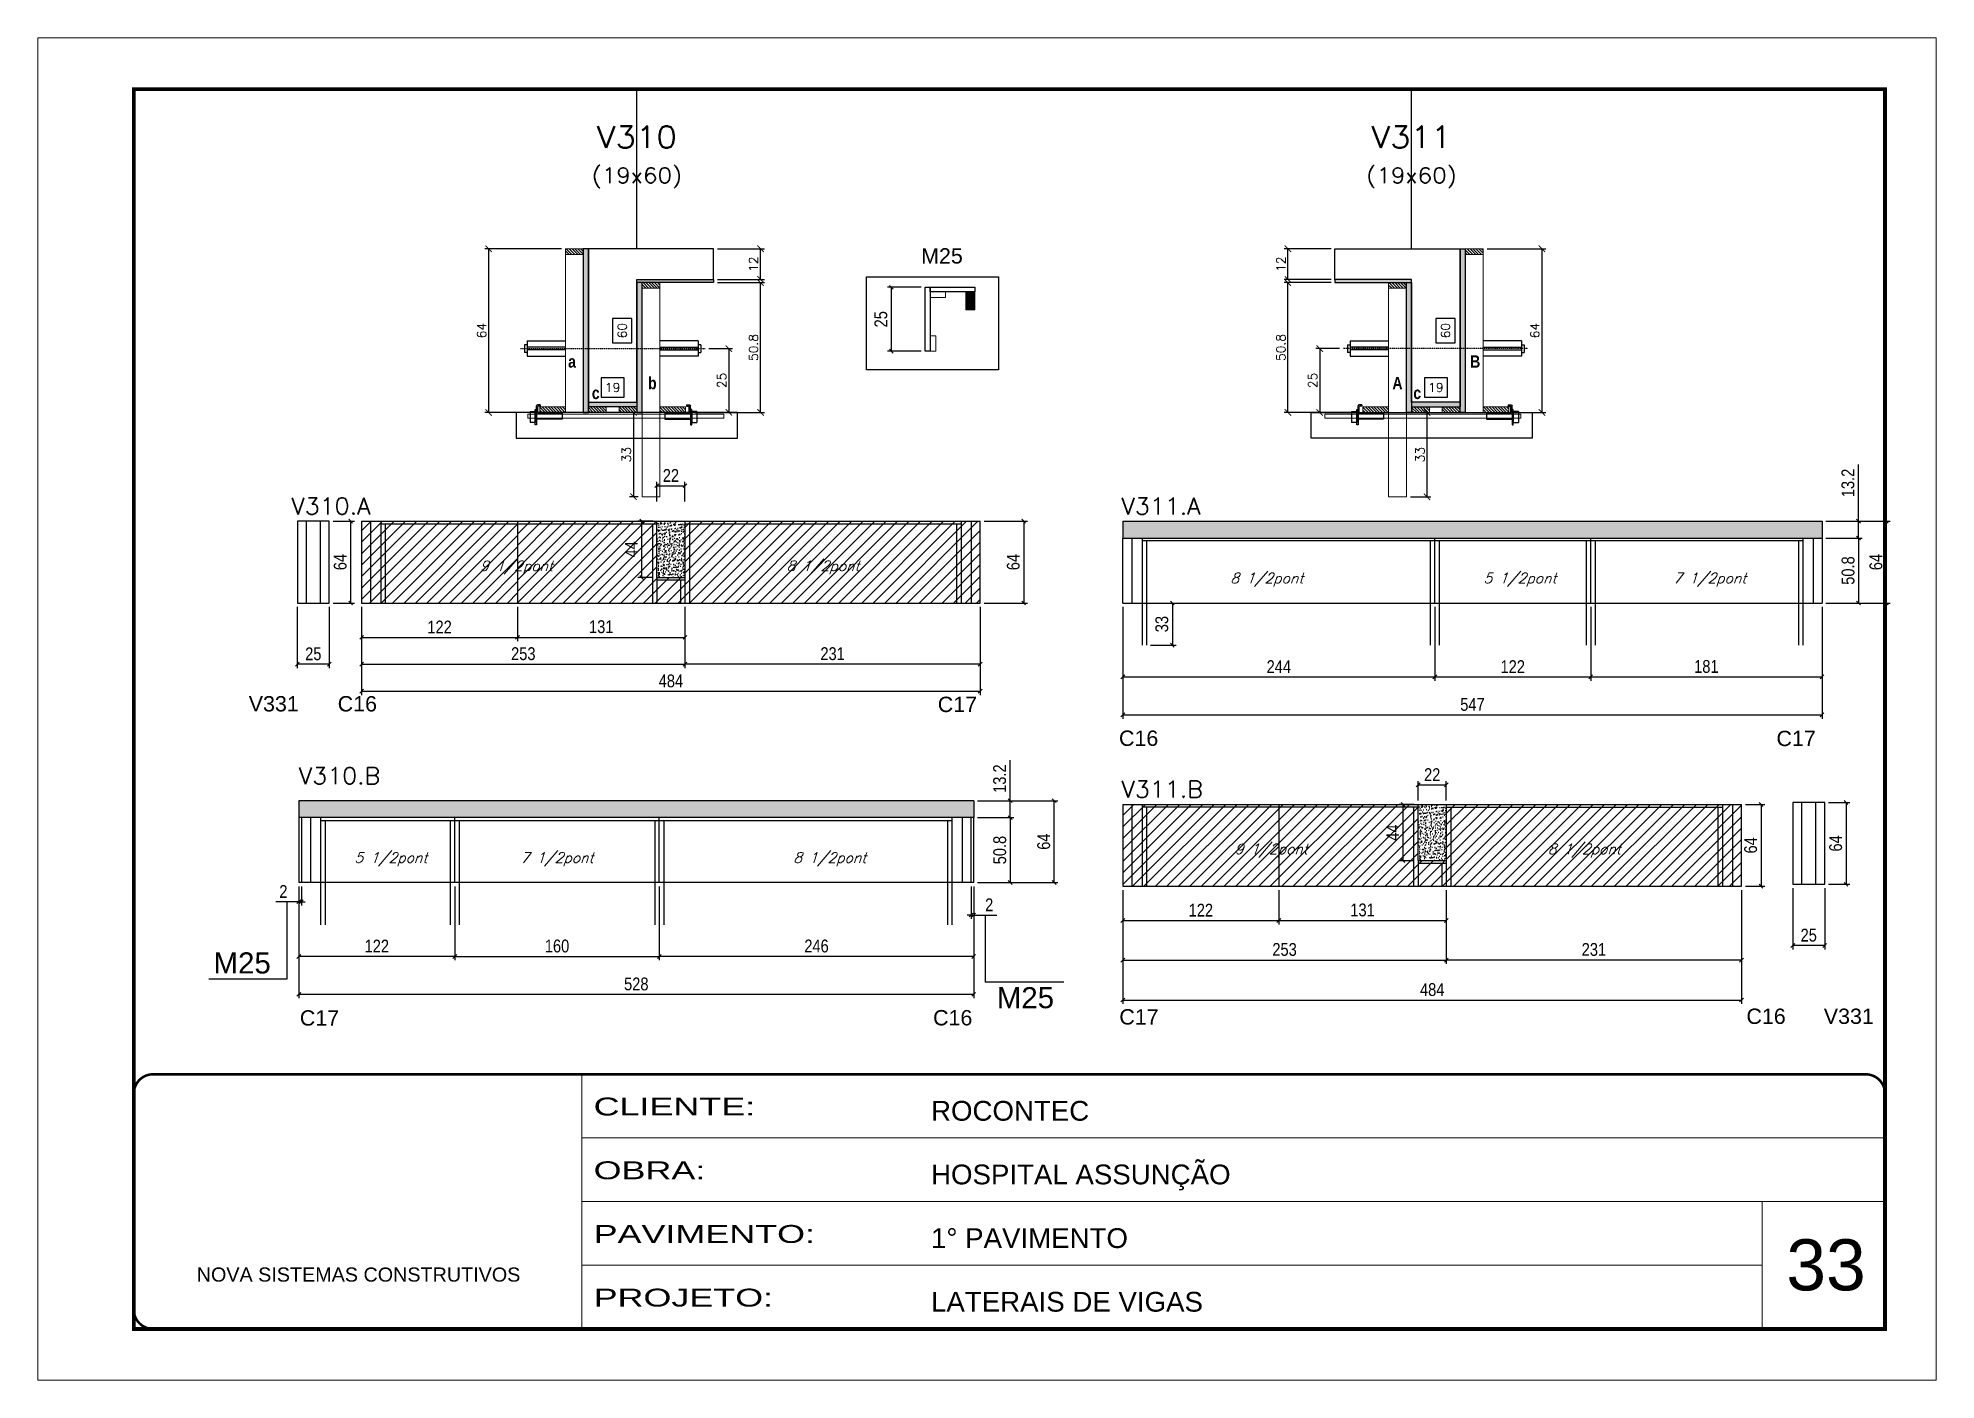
# Model space of a CAD drawing. Extents: x 137137 to 143418, y 10464 to 34486.
# Drawn here: x 137137 to 138622, y 24247 to 25297 of the extents above; entities that cross this region are included whole.
import ezdxf
from ezdxf.enums import TextEntityAlignment as Align

# ---------------------------------------------------------------- set-up
doc = ezdxf.new("R2010")
doc.units = 0
for name, pattern in [('CONTINUO', [0]), ('DASHED', [0.75, 0.5, -0.25]), ('HIDDEN', [0.375, 0.25, -0.125])]:
    doc.linetypes.add(name, pattern=pattern)
for name, color, linetype in [('5', 5, 'Continuous'), ('barrote', 251, 'Continuous'), ('COTA', 241, 'Continuous'), ('Cota Seção (2x)', 4, 'Continuous'), ('detalhes', 4, 'Continuous'), ('NOMENCLATURA', 7, 'Continuous'), ('Painéis', 200, 'Continuous'), ('presilha', 1, 'Continuous'), ('SARR_2.2x7', 40, 'Continuous'), ('SARR_3.5x7', 81, 'Continuous'), ('TENSOR', 3, 'Continuous'), ('texto', 7, 'Continuous'), ('Texto de Titulo', 7, 'Continuous'), ('Texto Qtd Sarr', 242, 'Continuous')]:
    doc.layers.add(name, color=color, linetype=linetype)
for name, color, linetype, lineweight in [('CARIMBO', 255, 'Continuous', 9), ('CONCRETO', 251, 'Continuous', 25), ('Folhas', 255, 'Continuous', 9), ('Hachura', 251, 'Continuous', 9), ('Madeira', 126, 'Continuous', 18), ('Sarr 2.2x7', 40, 'Continuous', 9), ('SARRAFO DE PRESSAO', 251, 'DASHED', 9), ('SCO-___-LAJ', 2, 'Continuous', 0), ('Texto Seção', 7, 'Continuous', 15)]:
    doc.layers.add(name, color=color, linetype=linetype, lineweight=lineweight)
doc.styles.add('ARIAL', font='arial.ttf')
doc.styles.add('COTA TECNICA', font='techl___.ttf', dxfattribs={"height": 10})
doc.styles.add('REGUA-120', font='ROMANS.shx', dxfattribs={"height": 15})
doc.styles.add('Romans', font='romans.shx')
doc.styles.get("Standard").update_dxf_attribs({"font": 'arial.ttf'})
doc.styles.add('TECNICA', font='techb___.ttf', dxfattribs={"height": 10})
doc.styles.add('Tecnologia', font='')
doc.styles.get('Tecnologia').set_extended_font_data('Forgotten Futurist')
doc.dimstyles.new('Cota Seção (2x)', dxfattribs={"dimtxt": 7, "dimasz": 5, "dimexe": 3, "dimexo": 3, "dimgap": 2, "dimtad": 3, "dimdec": 1, "dimlfac": 0.5, "dimzin": 12, "dimdsep": 46, "dimtxsty": 'Romans', "dimblk": 'ARCHTICK', "dimcen": 0, "dimclrd": 4, "dimclre": 4, "dimclrt": 1, "dimadec": 1, "dimazin": 3, "dimtfac": 1, "dimtdec": 1, "dimtmove": 0, "dimatfit": 3, "dimldrblk": 'OBLIQUE', "dimfxl": 1, "dimtolj": 1, "dimtzin": 12, "dimarcsym": 0})
doc.dimstyles.new('Cota Seção interna', dxfattribs={"dimtxt": 7, "dimasz": 6, "dimexe": 0.18, "dimexo": 2, "dimgap": -4, "dimtad": 3, "dimdec": 1, "dimlfac": 0.5, "dimzin": 12, "dimdsep": 46, "dimtxsty": 'Romans', "dimblk": 'ARCHTICK', "dimcen": 0.09, "dimse1": 1, "dimse2": 1, "dimsd1": 1, "dimsd2": 1, "dimclrd": 180, "dimclre": 5, "dimclrt": 1, "dimadec": 0, "dimazin": 3, "dimtfac": 1, "dimtdec": 1, "dimtofl": 0, "dimtmove": 0, "dimatfit": 3, "dimldrblk": 'ARCHTICK', "dimfxl": 1, "dimtolj": 1, "dimtzin": 0, "dimarcsym": 0})
doc.dimstyles.new('PAINEL', dxfattribs={"dimtxt": 10, "dimasz": 3, "dimexe": 3, "dimexo": 3, "dimgap": 3, "dimtad": 1, "dimdec": 1, "dimzin": 12, "dimdsep": 46, "dimtxsty": 'COTA TECNICA', "dimblk1": 'OBLIQUE', "dimblk2": 'OBLIQUE', "dimsah": 1, "dimcen": 0.9, "dimclrd": 4, "dimclre": 4, "dimclrt": 240, "dimadec": 1, "dimazin": 3, "dimtfac": 1, "dimtdec": 1, "dimtmove": 0, "dimatfit": 3, "dimfxl": 1, "dimtolj": 1, "dimtzin": 12, "dimarcsym": 0})
pattern_1 = [(45, (-1580.9014, -8040.026), (-4.49012806, 4.49012806), [])]
pattern_2 = [(45, (17828.506, -8052.6225), (-4.49012806, 4.49012806), [])]

msp = doc.modelspace()

# ---------------------------------------------------------------- texts
at = {"layer": '5', "color": 7, "linetype": 'Continuous'}
msp.add_text('M25', height=12, rotation=359.99996, dxfattribs=at).set_placement((137828.25, 25120.68))
at = {"layer": '5', "linetype": 'Continuous'}
for s, rotation, p in [('V331', 0.00004, (137302.2, 24770.26)), ('C16', 0.00004, (137371.8, 24770.26)), ('C17', 0.00004, (137841.27, 24769.8)), ('C16', 0.00004, (137983.05, 24743.32)), ('C17', 0.00004, (138497.45, 24743.15)), ('C17', 359.99996, (137342.19, 24524.47)), ('C16', 359.99996, (137837.59, 24524.65)), ('C17', 359.99996, (137983.32, 24525.32)), ('C16', 359.99996, (138473.94, 24525.79)), ('V331', 359.99996, (138534.47, 24525.79))]:
    msp.add_text(s, height=12, rotation=rotation, dxfattribs=at).set_placement(p)
at = {"layer": 'CARIMBO', "style": 'ARIAL'}
msp.add_text('33', height=40, dxfattribs=at).set_placement((138505.15, 24317.32))
at = {"layer": 'detalhes', "style": 'TECNICA'}
for s, p in [('a', (137552.07, 25039.21)), ('B', (138257.79, 25039.21)), ('b', (137614.61, 25022.36)), ('A', (138196.96, 25022.36)), ('c', (137570.62, 25014.67)), ('c', (138213.34, 25014.67))]:
    msp.add_text(s, height=9.6, dxfattribs=at).set_placement(p)
at = {"layer": 'NOMENCLATURA', "linetype": 'Continuous'}
msp.add_text('M25', height=16.5, rotation=360, dxfattribs=at).set_placement((137274.62, 24565.26))
msp.add_text('M25', height=16.5, dxfattribs=at).set_placement((137887.44, 24538.07))
at = {"layer": 'texto', "color": 2, "char_height": 8, "attachment_point": 5, "style": 'Romans'}
for s, insert in [('{\\Q19;\\C256;9 1/2pont}', (137511.66, 24882.87)), ('{\\Q19;\\C256;8 1/2pont}', (137751.48, 24882.87)), ('{\\Q19;\\C256;8 1/2pont}', (138098.72, 24873.26)), ('{\\Q19;\\C256;5 1/2pont}', (138296.75, 24873.26)), ('{\\Q19;\\C256;7 1/2pont}', (138445.27, 24873.26)), ('{\\Q19;\\C256;9 1/2pont}', (138102.18, 24661.33)), ('{\\Q19;\\C256;8 1/2pont}', (138347.1, 24661.33)), ('{\\Q19;\\C256;5 1/2pont}', (137413.39, 24654.59)), ('{\\Q19;\\C256;7 1/2pont}', (137543.37, 24654.59)), ('{\\Q19;\\C256;8 1/2pont}', (137756.78, 24654.59))]:
    msp.add_mtext(s, dxfattribs=dict(at, insert=insert))
at = {"layer": 'Texto Seção', "style": 'REGUA-120', "width": 1.05}
for s, p in [('V310.A', (137335.48, 24924.41)), ('V311.A', (137984.95, 24924.41)), ('V310.B', (137341.38, 24713.43)), ('V311.B', (137984.95, 24702.88))]:
    msp.add_text(s, height=13, dxfattribs=at).set_placement(p)

# ---------------------------------------------------------------- blocks, each defined once
blk = doc.blocks.new('9999999999')
at = {"color": 30, "linetype": 'CONTINUO'}
for p, q in [((98564.6, 34230.2), (98564.6, 34429.4)), ((98564.6, 34379.6), (99584, 34379.6)), ((98564.6, 34329.8), (99488, 34329.8)), ((99584, 34329.8), (99488, 34329.8)), ((99488, 34329.8), (99488, 34230.2)), ((98564.6, 34280), (99488, 34280))]:
    blk.add_line(p, q, dxfattribs=at)
at = {"color": 30, "linetype": 'CONTINUO', "const_width": 2}
blk.add_lwpolyline([(99584, 34230.2), (99584, 34414.4, 0.414214), (99569, 34429.4), (98229, 34429.4, 0.414214), (98214, 34414.4), (98214, 34245.2, 0.414214), (98229, 34230.2), (99584, 34230.2)], format="xyb", dxfattribs=at)
at = {"layer": 'Folhas'}
blk.add_lwpolyline([(98139, 34190.2), (99624, 34190.2), (99624, 35240.2), (98139, 35240.2)], close=True, dxfattribs=at)
at = {"layer": 'Folhas', "color": 30, "const_width": 3}
blk.add_lwpolyline([(98214, 34230.2), (99584, 34230.2), (99584, 35200.2), (98214, 35200.2)], close=True, dxfattribs=at)
at = {"color": 7, "linetype": 'Continuous', "ltscale": 5, "style": 'ARIAL'}
for s, height, p in [('ROCONTEC', 15.48, (98837.7, 34393.1)), ('HOSPITAL ASSUNÇÃO', 15.483, (98837.7, 34343.3)), ('1° PAVIMENTO', 15.483, (98837.7, 34293.5)), ('NOVA SISTEMAS CONSTRUTIVOS', 11.059, (98263.2, 34267.2)), ('LATERAIS DE VIGAS', 15.483, (98837.7, 34243.7))]:
    blk.add_text(s, height=height, dxfattribs=at).set_placement(p)
at = {"layer": 'Folhas', "color": 7, "style": 'Tecnologia', "width": 1.5}
for s, p in [('CLIENTE:', (98573.7, 34397.2)), ('OBRA:', (98573.7, 34347.3)), ('PAVIMENTO:', (98573.7, 34297.5)), ('PROJETO:', (98573.7, 34247.7))]:
    blk.add_text(s, height=14, dxfattribs=at).set_placement(p)
blk = doc.blocks.new('titulo1')
at = {"layer": 'Defpoints', "color": 252, "linetype": 'HIDDEN', "ltscale": 2}
blk.add_line((0, 0), (0, 125), dxfattribs=at)
at = {"layer": 'Defpoints', "style": 'Romans', "oblique": 15}
blk.add_attdef('FOLHA', text='', height=10, dxfattribs=at).set_placement((0, 15.6), align=Align.MIDDLE_CENTER)
at = {"layer": 'Texto Qtd Sarr', "color": 3, "style": 'Romans', "oblique": 15}
for tag, height, p in [('TITULO', 17, (0, 71.4)), ('SEÇÃO', 12, (0, 41.5))]:
    blk.add_attdef(tag, text='', height=height, dxfattribs=at).set_placement(p, align=Align.MIDDLE_CENTER)
blk = doc.blocks.new('_ArchTick')
at = {"color": 0, "linetype": 'ByBlock', "const_width": 0.15}
blk.add_lwpolyline([(-0.5, -0.5), (0.5, 0.5)], dxfattribs=at)
blk = doc.blocks.new('*D1016')
at = {"layer": 'COTA', "color": 4, "lineweight": -2, "transparency": 16777216}
for p, q in [((137668.9, 25105.8), (137705.6, 25105.8)), ((137702.6, 25004.2), (137702.6, 25105.8)), ((137651.3, 25004.2), (137705.6, 25004.2))]:
    blk.add_line(p, q, dxfattribs=at)
at = {"layer": 'Defpoints', "color": 0, "transparency": 16777216}
for p in [(137665.9, 25105.8), (137702.6, 25105.8), (137648.3, 25004.2)]:
    blk.add_point(p, dxfattribs=at)
at = {"layer": 'COTA', "color": 4, "lineweight": -2, "transparency": 16777216, "xscale": 5, "yscale": 5, "zscale": 5}
for p, rotation in [((137702.6, 25105.8), 90), ((137702.6, 25004.2), 270)]:
    blk.add_blockref('_ArchTick', p, dxfattribs=dict(at, rotation=rotation))
at = {"layer": 'COTA', "color": 1, "transparency": 16777216, "insert": (137697.1, 25055), "char_height": 7, "attachment_point": 5, "rotation": 90, "style": 'Romans'}
blk.add_mtext('\\A1;50.8', dxfattribs=at)
blk = doc.blocks.new('_Oblique')
at = {"color": 0, "linetype": 'ByBlock', "lineweight": -2}
blk.add_line((-0.5, -0.5), (0.5, 0.5), dxfattribs=at)
blk = doc.blocks.new('*D1017')
at = {"layer": 'COTA', "color": 4, "lineweight": -2, "transparency": 16777216}
for p, q in [((137668.9, 25132.2), (137705.6, 25132.2)), ((137702.6, 25108.2), (137702.6, 25132.2)), ((137668.9, 25108.2), (137705.6, 25108.2))]:
    blk.add_line(p, q, dxfattribs=at)
at = {"layer": 'Defpoints', "color": 0, "transparency": 16777216}
for p in [(137665.9, 25132.2), (137702.6, 25132.2), (137665.9, 25108.2)]:
    blk.add_point(p, dxfattribs=at)
at = {"layer": 'COTA', "color": 4, "lineweight": -2, "transparency": 16777216, "xscale": 5, "yscale": 5, "zscale": 5}
for p, rotation in [((137702.6, 25132.2), 90), ((137702.6, 25108.2), 270)]:
    blk.add_blockref('_ArchTick', p, dxfattribs=dict(at, rotation=rotation))
at = {"layer": 'COTA', "color": 1, "transparency": 16777216, "insert": (137697.1, 25120.2), "char_height": 7, "attachment_point": 5, "rotation": 90, "style": 'Romans'}
blk.add_mtext('\\A1;12', dxfattribs=at)
blk = doc.blocks.new('*D1018')
at = {"layer": 'Cota Seção (2x)', "color": 180, "lineweight": -2, "transparency": 16777216}
for p, q in [((137601.9, 25077.7), (137586.9, 25077.7)), ((137586.9, 25077.7), (137586.9, 25058.7)), ((137601.9, 25058.7), (137601.9, 25077.7)), ((137586.9, 25058.7), (137601.9, 25058.7))]:
    blk.add_line(p, q, dxfattribs=at)
at = {"layer": 'Defpoints', "color": 0, "transparency": 16777216}
for p in [(137605.9, 25132.2), (137605.9, 25132.2), (137605.9, 25012.2)]:
    blk.add_point(p, dxfattribs=at)
at = {"layer": 'Cota Seção (2x)', "color": 1, "transparency": 16777216, "insert": (137594.4, 25068.2), "char_height": 7, "attachment_point": 5, "rotation": 90, "style": 'Romans'}
blk.add_mtext('\\A1;60', dxfattribs=at)
blk = doc.blocks.new('PRESILHA METÁLICA 1')
at = {"layer": 'presilha'}
for p, q in [((0, 13), (6, 13)), ((0, 13), (0, 0)), ((6, 0), (0, 0)), ((6, 15.5), (7.5, 15.5)), ((6, -2.5), (6, 15.5)), ((6, 13), (6, 0)), ((7.5, 10.6), (7.5, 19.9)), ((7.5, 15.5), (7.5, -2.5)), ((37.5, 4.1), (7.5, 4.1)), ((12, 21), (8.6, 21)), ((9, 11.6), (9, 18.9)), ((12, 19.5), (9.6, 19.5)), ((37.5, 11), (9.6, 11)), ((12, 21), (12, 19.5)), ((37.5, 11), (37.5, 4.1)), ((7.5, -2.5), (6, -2.5))]:
    blk.add_line(p, q, dxfattribs=at)
for centre, radius, start, end in [((8.6, 19.9), 1.14, 90, 180), ((9.6, 18.9), 0.57, 90, 180), ((9.6, 11.6), 0.57, 180, 270)]:
    blk.add_arc(centre, radius, start, end, dxfattribs=at)
blk = doc.blocks.new('*D1019')
at = {"layer": 'Cota Seção (2x)', "color": 180, "lineweight": -2, "transparency": 16777216}
for p, q in [((137595.9, 25031.2), (137577.9, 25031.2)), ((137577.9, 25031.2), (137577.9, 25016.2)), ((137595.9, 25016.2), (137595.9, 25031.2)), ((137577.9, 25016.2), (137595.9, 25016.2))]:
    blk.add_line(p, q, dxfattribs=at)
at = {"layer": 'Defpoints', "color": 0, "transparency": 16777216}
for p in [(137605.9, 25012.2), (137567.9, 25004.2), (137605.9, 25004.2)]:
    blk.add_point(p, dxfattribs=at)
at = {"layer": 'Cota Seção (2x)', "color": 1, "transparency": 16777216, "insert": (137586.9, 25023.7), "char_height": 7, "attachment_point": 5, "style": 'Romans'}
blk.add_mtext('\\A1;19', dxfattribs=at)
blk = doc.blocks.new('*D1020')
at = {"layer": 'COTA', "color": 4, "lineweight": -2, "transparency": 16777216}
for p, q in [((137546.9, 25132.2), (137486.9, 25132.2)), ((137489.9, 25132.2), (137489.9, 25004.2)), ((137546.9, 25004.2), (137486.9, 25004.2))]:
    blk.add_line(p, q, dxfattribs=at)
at = {"layer": 'Defpoints', "color": 0, "transparency": 16777216}
for p in [(137549.9, 25132.2), (137489.9, 25004.2), (137549.9, 25004.2)]:
    blk.add_point(p, dxfattribs=at)
at = {"layer": 'COTA', "color": 4, "lineweight": -2, "transparency": 16777216, "xscale": 5, "yscale": 5, "zscale": 5}
for p, rotation in [((137489.9, 25132.2), 90), ((137489.9, 25004.2), 270)]:
    blk.add_blockref('_ArchTick', p, dxfattribs=dict(at, rotation=rotation))
at = {"layer": 'COTA', "color": 1, "transparency": 16777216, "insert": (137484.4, 25068.2), "char_height": 7, "attachment_point": 5, "rotation": 90, "style": 'Romans'}
blk.add_mtext('\\A1;64', dxfattribs=at)
blk = doc.blocks.new('*D1021')
at = {"layer": 'COTA', "color": 4, "lineweight": -2, "transparency": 16777216}
for p, q in [((137662.2, 25054.1), (137680.8, 25054.1)), ((137677.8, 25054.1), (137677.8, 25004.2)), ((137662.2, 25004.2), (137680.8, 25004.2))]:
    blk.add_line(p, q, dxfattribs=at)
at = {"layer": 'Defpoints', "color": 0, "transparency": 16777216}
for p in [(137659.2, 25054.1), (137659.2, 25004.2), (137677.8, 25004.2)]:
    blk.add_point(p, dxfattribs=at)
at = {"layer": 'COTA', "color": 4, "lineweight": -2, "transparency": 16777216, "xscale": 5, "yscale": 5, "zscale": 5}
for p, rotation in [((137677.8, 25054.1), 90), ((137677.8, 25004.2), 270)]:
    blk.add_blockref('_ArchTick', p, dxfattribs=dict(at, rotation=rotation))
at = {"layer": 'COTA', "color": 1, "transparency": 16777216, "insert": (137672.3, 25029.2), "char_height": 7, "attachment_point": 5, "rotation": 90, "style": 'Romans'}
blk.add_mtext('\\A1;25', dxfattribs=at)
blk = doc.blocks.new('*D909')
at = {"layer": 'COTA', "color": 4, "lineweight": -2, "transparency": 16777216}
for p, q in [((138149, 25105.8), (138112.2, 25105.8)), ((138115.2, 25004.2), (138115.2, 25105.8)), ((138166.6, 25004.2), (138112.2, 25004.2))]:
    blk.add_line(p, q, dxfattribs=at)
at = {"layer": 'Defpoints', "color": 0, "transparency": 16777216}
for p in [(138115.2, 25105.8), (138152, 25105.8), (138169.6, 25004.2)]:
    blk.add_point(p, dxfattribs=at)
at = {"layer": 'COTA', "color": 4, "lineweight": -2, "transparency": 16777216, "xscale": 5, "yscale": 5, "zscale": 5}
for p, rotation in [((138115.2, 25105.8), 90), ((138115.2, 25004.2), 270)]:
    blk.add_blockref('_ArchTick', p, dxfattribs=dict(at, rotation=rotation))
at = {"layer": 'COTA', "color": 1, "transparency": 16777216, "insert": (138109.7, 25055), "char_height": 7, "attachment_point": 5, "rotation": 90, "style": 'Romans'}
blk.add_mtext('\\A1;50.8', dxfattribs=at)
blk = doc.blocks.new('*D910')
at = {"layer": 'COTA', "color": 4, "lineweight": -2, "transparency": 16777216}
for p, q in [((138149, 25132.2), (138112.2, 25132.2)), ((138115.2, 25108.2), (138115.2, 25132.2)), ((138149, 25108.2), (138112.2, 25108.2))]:
    blk.add_line(p, q, dxfattribs=at)
at = {"layer": 'Defpoints', "color": 0, "transparency": 16777216}
for p in [(138115.2, 25132.2), (138152, 25132.2), (138152, 25108.2)]:
    blk.add_point(p, dxfattribs=at)
at = {"layer": 'COTA', "color": 4, "lineweight": -2, "transparency": 16777216, "xscale": 5, "yscale": 5, "zscale": 5}
for p, rotation in [((138115.2, 25132.2), 90), ((138115.2, 25108.2), 270)]:
    blk.add_blockref('_ArchTick', p, dxfattribs=dict(at, rotation=rotation))
at = {"layer": 'COTA', "color": 1, "transparency": 16777216, "insert": (138109.7, 25120.2), "char_height": 7, "attachment_point": 5, "rotation": 90, "style": 'Romans'}
blk.add_mtext('\\A1;12', dxfattribs=at)
blk = doc.blocks.new('*D911')
at = {"layer": 'Cota Seção (2x)', "color": 180, "lineweight": -2, "transparency": 16777216}
for p, q in [((138246, 25077.7), (138231, 25077.7)), ((138231, 25077.7), (138231, 25058.7)), ((138246, 25058.7), (138246, 25077.7)), ((138231, 25058.7), (138246, 25058.7))]:
    blk.add_line(p, q, dxfattribs=at)
at = {"layer": 'Defpoints', "color": 0, "transparency": 16777216}
for p in [(138212, 25132.2), (138250, 25132.2), (138212, 25012.2)]:
    blk.add_point(p, dxfattribs=at)
at = {"layer": 'Cota Seção (2x)', "color": 1, "transparency": 16777216, "insert": (138238.5, 25068.2), "char_height": 7, "attachment_point": 5, "rotation": 90, "style": 'Romans'}
blk.add_mtext('\\A1;60', dxfattribs=at)
blk = doc.blocks.new('*D912')
at = {"layer": 'Cota Seção (2x)', "color": 180, "lineweight": -2, "transparency": 16777216}
for p, q in [((138240, 25031.2), (138222, 25031.2)), ((138222, 25031.2), (138222, 25016.2)), ((138240, 25016.2), (138240, 25031.2)), ((138222, 25016.2), (138240, 25016.2))]:
    blk.add_line(p, q, dxfattribs=at)
at = {"layer": 'Defpoints', "color": 0, "transparency": 16777216}
for p in [(138212, 25012.2), (138212, 25004.2), (138250, 25004.2)]:
    blk.add_point(p, dxfattribs=at)
at = {"layer": 'Cota Seção (2x)', "color": 1, "transparency": 16777216, "insert": (138231, 25023.7), "char_height": 7, "attachment_point": 5, "style": 'Romans'}
blk.add_mtext('\\A1;19', dxfattribs=at)
blk = doc.blocks.new('*D913')
at = {"layer": 'COTA', "color": 4, "lineweight": -2, "transparency": 16777216}
for p, q in [((138271, 25132.2), (138316.9, 25132.2)), ((138313.9, 25132.2), (138313.9, 25004.2)), ((138271, 25004.2), (138316.9, 25004.2))]:
    blk.add_line(p, q, dxfattribs=at)
at = {"layer": 'Defpoints', "color": 0, "transparency": 16777216}
for p in [(138268, 25132.2), (138268, 25004.2), (138313.9, 25004.2)]:
    blk.add_point(p, dxfattribs=at)
at = {"layer": 'COTA', "color": 4, "lineweight": -2, "transparency": 16777216, "xscale": 5, "yscale": 5, "zscale": 5}
for p, rotation in [((138313.9, 25132.2), 90), ((138313.9, 25004.2), 270)]:
    blk.add_blockref('_ArchTick', p, dxfattribs=dict(at, rotation=rotation))
at = {"layer": 'COTA', "color": 1, "transparency": 16777216, "insert": (138308.4, 25068.2), "char_height": 7, "attachment_point": 5, "rotation": 90, "style": 'Romans'}
blk.add_mtext('\\A1;64', dxfattribs=at)
blk = doc.blocks.new('*D914')
at = {"layer": 'COTA', "color": 4, "lineweight": -2, "transparency": 16777216}
for p, q in [((138155.7, 25054.1), (138137.1, 25054.1)), ((138140.1, 25054.1), (138140.1, 25004.2)), ((138155.7, 25004.2), (138137.1, 25004.2))]:
    blk.add_line(p, q, dxfattribs=at)
at = {"layer": 'Defpoints', "color": 0, "transparency": 16777216}
for p in [(138158.7, 25054.1), (138140.1, 25004.2), (138158.7, 25004.2)]:
    blk.add_point(p, dxfattribs=at)
at = {"layer": 'COTA', "color": 4, "lineweight": -2, "transparency": 16777216, "xscale": 5, "yscale": 5, "zscale": 5}
for p, rotation in [((138140.1, 25054.1), 90), ((138140.1, 25004.2), 270)]:
    blk.add_blockref('_ArchTick', p, dxfattribs=dict(at, rotation=rotation))
at = {"layer": 'COTA', "color": 1, "transparency": 16777216, "insert": (138134.6, 25029.2), "char_height": 7, "attachment_point": 5, "rotation": 90, "style": 'Romans'}
blk.add_mtext('\\A1;25', dxfattribs=at)
blk = doc.blocks.new('*D971')
at = {"layer": 'COTA', "color": 4, "linetype": 'ByBlock', "lineweight": -2, "transparency": 16777216}
for p, q in [((137390.5, 24852.1), (137390.5, 24825.2)), ((137512.5, 24852.1), (137512.5, 24825.2)), ((137390.5, 24828.2), (137512.5, 24828.2))]:
    blk.add_line(p, q, dxfattribs=at)
at = {"layer": 'Defpoints', "color": 0, "linetype": 'ByBlock', "transparency": 16777216}
for p in [(137390.5, 24855.1), (137512.5, 24855.1), (137512.5, 24828.2)]:
    blk.add_point(p, dxfattribs=at)
at = {"layer": 'COTA', "color": 4, "linetype": 'ByBlock', "lineweight": -2, "transparency": 16777216, "xscale": 3, "yscale": 3, "zscale": 3, "rotation": 180}
blk.add_blockref('_Oblique', (137390.5, 24828.2), dxfattribs=at)
at = {"layer": 'COTA', "color": 4, "linetype": 'ByBlock', "lineweight": -2, "transparency": 16777216, "xscale": 3, "yscale": 3, "zscale": 3}
blk.add_blockref('_Oblique', (137512.5, 24828.2), dxfattribs=at)
at = {"layer": 'COTA', "color": 240, "linetype": 'ByBlock', "transparency": 16777216, "insert": (137451.5, 24836.3), "char_height": 10, "attachment_point": 5, "style": 'COTA TECNICA'}
blk.add_mtext('\\A1;122', dxfattribs=at)
blk = doc.blocks.new('*D972')
at = {"layer": 'COTA', "color": 4, "linetype": 'ByBlock', "lineweight": -2, "transparency": 16777216}
for p, q in [((137512.5, 24852.1), (137512.5, 24825.2)), ((137643.5, 24852.1), (137643.5, 24825.2)), ((137512.5, 24828.2), (137643.5, 24828.2))]:
    blk.add_line(p, q, dxfattribs=at)
at = {"layer": 'Defpoints', "color": 0, "linetype": 'ByBlock', "transparency": 16777216}
for p in [(137512.5, 24855.1), (137643.5, 24855.1), (137643.5, 24828.2)]:
    blk.add_point(p, dxfattribs=at)
at = {"layer": 'COTA', "color": 4, "linetype": 'ByBlock', "lineweight": -2, "transparency": 16777216, "xscale": 3, "yscale": 3, "zscale": 3, "rotation": 180}
blk.add_blockref('_Oblique', (137512.5, 24828.2), dxfattribs=at)
at = {"layer": 'COTA', "color": 4, "linetype": 'ByBlock', "lineweight": -2, "transparency": 16777216, "xscale": 3, "yscale": 3, "zscale": 3}
blk.add_blockref('_Oblique', (137643.5, 24828.2), dxfattribs=at)
at = {"layer": 'COTA', "color": 240, "linetype": 'ByBlock', "transparency": 16777216, "insert": (137578, 24836.5), "char_height": 10, "attachment_point": 5, "style": 'COTA TECNICA'}
blk.add_mtext('\\A1;131', dxfattribs=at)
blk = doc.blocks.new('*D973')
at = {"layer": 'COTA', "color": 4, "linetype": 'ByBlock', "lineweight": -2, "transparency": 16777216}
for p, q in [((137643.5, 24852.1), (137643.5, 24804.2)), ((137874.5, 24852.1), (137874.5, 24804.2)), ((137874.5, 24807.2), (137643.5, 24807.2))]:
    blk.add_line(p, q, dxfattribs=at)
at = {"layer": 'Defpoints', "color": 0, "linetype": 'ByBlock', "transparency": 16777216}
for p in [(137643.5, 24855.1), (137874.5, 24855.1), (137643.5, 24807.2)]:
    blk.add_point(p, dxfattribs=at)
at = {"layer": 'COTA', "color": 4, "linetype": 'ByBlock', "lineweight": -2, "transparency": 16777216, "xscale": 3, "yscale": 3, "zscale": 3, "rotation": 180}
blk.add_blockref('_Oblique', (137643.5, 24807.2), dxfattribs=at)
at = {"layer": 'COTA', "color": 4, "linetype": 'ByBlock', "lineweight": -2, "transparency": 16777216, "xscale": 3, "yscale": 3, "zscale": 3}
blk.add_blockref('_Oblique', (137874.5, 24807.2), dxfattribs=at)
at = {"layer": 'COTA', "color": 240, "linetype": 'ByBlock', "transparency": 16777216, "insert": (137759, 24815.4), "char_height": 10, "attachment_point": 5, "style": 'COTA TECNICA'}
blk.add_mtext('\\A1;231', dxfattribs=at)
blk = doc.blocks.new('*D974')
at = {"layer": 'COTA', "color": 4, "linetype": 'ByBlock', "lineweight": -2, "transparency": 16777216}
for p, q in [((137621.5, 24934.6), (137621.5, 24949.9)), ((137643.5, 24934.6), (137643.5, 24949.9)), ((137621.5, 24946.9), (137643.5, 24946.9))]:
    blk.add_line(p, q, dxfattribs=at)
at = {"layer": 'Defpoints', "color": 0, "linetype": 'ByBlock', "transparency": 16777216}
for p in [(137643.5, 24946.9), (137621.5, 24931.6), (137643.5, 24931.6)]:
    blk.add_point(p, dxfattribs=at)
at = {"layer": 'COTA', "color": 4, "linetype": 'ByBlock', "lineweight": -2, "transparency": 16777216, "xscale": 3, "yscale": 3, "zscale": 3, "rotation": 180}
blk.add_blockref('_Oblique', (137621.5, 24946.9), dxfattribs=at)
at = {"layer": 'COTA', "color": 4, "linetype": 'ByBlock', "lineweight": -2, "transparency": 16777216, "xscale": 3, "yscale": 3, "zscale": 3}
blk.add_blockref('_Oblique', (137643.5, 24946.9), dxfattribs=at)
at = {"layer": 'COTA', "color": 240, "linetype": 'ByBlock', "transparency": 16777216, "insert": (137632.5, 24954.9), "char_height": 10, "attachment_point": 5, "style": 'COTA TECNICA'}
blk.add_mtext('\\A1;22', dxfattribs=at)
blk = doc.blocks.new('*D975')
at = {"layer": 'COTA', "color": 4, "linetype": 'ByBlock', "lineweight": -2, "transparency": 16777216}
for p, q in [((137618.5, 24919.1), (137606.6, 24919.1)), ((137609.6, 24919.1), (137609.6, 24875.1)), ((137618.5, 24875.1), (137606.6, 24875.1))]:
    blk.add_line(p, q, dxfattribs=at)
at = {"layer": 'Defpoints', "color": 0, "linetype": 'ByBlock', "transparency": 16777216}
for p in [(137621.5, 24919.1), (137609.6, 24875.1), (137621.5, 24875.1)]:
    blk.add_point(p, dxfattribs=at)
at = {"layer": 'COTA', "color": 4, "linetype": 'ByBlock', "lineweight": -2, "transparency": 16777216, "xscale": 3, "yscale": 3, "zscale": 3}
for p, rotation in [((137609.6, 24919.1), 90), ((137609.6, 24875.1), 270)]:
    blk.add_blockref('_Oblique', p, dxfattribs=dict(at, rotation=rotation))
at = {"layer": 'COTA', "color": 240, "linetype": 'ByBlock', "transparency": 16777216, "insert": (137601.5, 24897.1), "char_height": 10, "attachment_point": 5, "rotation": 90, "style": 'COTA TECNICA'}
blk.add_mtext('\\A1;44', dxfattribs=at)
blk = doc.blocks.new('*D976')
at = {"layer": 'COTA', "color": 4, "linetype": 'ByBlock', "lineweight": -2, "transparency": 16777216}
for p, q in [((137877.5, 24919.1), (137911.5, 24919.1)), ((137908.5, 24919.1), (137908.5, 24855.1)), ((137877.5, 24855.1), (137911.5, 24855.1))]:
    blk.add_line(p, q, dxfattribs=at)
at = {"layer": 'Defpoints', "color": 0, "linetype": 'ByBlock', "transparency": 16777216}
for p in [(137874.5, 24919.1), (137874.5, 24855.1), (137908.5, 24855.1)]:
    blk.add_point(p, dxfattribs=at)
at = {"layer": 'COTA', "color": 4, "linetype": 'ByBlock', "lineweight": -2, "transparency": 16777216, "xscale": 3, "yscale": 3, "zscale": 3}
for p, rotation in [((137908.5, 24919.1), 90), ((137908.5, 24855.1), 270)]:
    blk.add_blockref('_Oblique', p, dxfattribs=dict(at, rotation=rotation))
at = {"layer": 'COTA', "color": 240, "linetype": 'ByBlock', "transparency": 16777216, "insert": (137900.4, 24887.1), "char_height": 10, "attachment_point": 5, "rotation": 90, "style": 'COTA TECNICA'}
blk.add_mtext('\\A1;64', dxfattribs=at)
blk = doc.blocks.new('*D977')
at = {"layer": 'COTA', "color": 4, "linetype": 'ByBlock', "lineweight": -2, "transparency": 16777216}
for p, q in [((137623.4, 24633.4), (137623.4, 24575.6)), ((137869.4, 24633.4), (137869.4, 24575.6)), ((137869.4, 24578.6), (137623.4, 24578.6))]:
    blk.add_line(p, q, dxfattribs=at)
at = {"layer": 'Defpoints', "color": 0, "linetype": 'ByBlock', "transparency": 16777216}
for p in [(137623.4, 24636.4), (137869.4, 24636.4), (137623.4, 24578.6)]:
    blk.add_point(p, dxfattribs=at)
at = {"layer": 'COTA', "color": 4, "linetype": 'ByBlock', "lineweight": -2, "transparency": 16777216, "xscale": 3, "yscale": 3, "zscale": 3, "rotation": 180}
blk.add_blockref('_Oblique', (137623.4, 24578.6), dxfattribs=at)
at = {"layer": 'COTA', "color": 4, "linetype": 'ByBlock', "lineweight": -2, "transparency": 16777216, "xscale": 3, "yscale": 3, "zscale": 3}
blk.add_blockref('_Oblique', (137869.4, 24578.6), dxfattribs=at)
at = {"layer": 'COTA', "color": 240, "linetype": 'ByBlock', "transparency": 16777216, "insert": (137746.4, 24586.7), "char_height": 10, "attachment_point": 5, "style": 'COTA TECNICA'}
blk.add_mtext('\\A1;246', dxfattribs=at)
blk = doc.blocks.new('*D978')
at = {"layer": 'COTA', "color": 4, "linetype": 'ByBlock', "lineweight": -2, "transparency": 16777216}
for p, q in [((137463.4, 24633.4), (137463.4, 24575.6)), ((137623.4, 24633.4), (137623.4, 24575.6)), ((137463.4, 24578.6), (137623.4, 24578.6))]:
    blk.add_line(p, q, dxfattribs=at)
at = {"layer": 'Defpoints', "color": 0, "linetype": 'ByBlock', "transparency": 16777216}
for p in [(137463.4, 24636.4), (137623.4, 24636.4), (137623.4, 24578.6)]:
    blk.add_point(p, dxfattribs=at)
at = {"layer": 'COTA', "color": 4, "linetype": 'ByBlock', "lineweight": -2, "transparency": 16777216, "xscale": 3, "yscale": 3, "zscale": 3, "rotation": 180}
blk.add_blockref('_Oblique', (137463.4, 24578.6), dxfattribs=at)
at = {"layer": 'COTA', "color": 4, "linetype": 'ByBlock', "lineweight": -2, "transparency": 16777216, "xscale": 3, "yscale": 3, "zscale": 3}
blk.add_blockref('_Oblique', (137623.4, 24578.6), dxfattribs=at)
at = {"layer": 'COTA', "color": 240, "linetype": 'ByBlock', "transparency": 16777216, "insert": (137543.4, 24586.7), "char_height": 10, "attachment_point": 5, "style": 'COTA TECNICA'}
blk.add_mtext('\\A1;160', dxfattribs=at)
blk = doc.blocks.new('*D979')
at = {"layer": 'COTA', "color": 4, "linetype": 'ByBlock', "lineweight": -2, "transparency": 16777216}
for p, q in [((137341.4, 24633.4), (137341.4, 24575.6)), ((137463.4, 24633.4), (137463.4, 24575.6)), ((137463.4, 24578.6), (137341.4, 24578.6))]:
    blk.add_line(p, q, dxfattribs=at)
at = {"layer": 'Defpoints', "color": 0, "linetype": 'ByBlock', "transparency": 16777216}
for p in [(137341.4, 24636.4), (137463.4, 24636.4), (137341.4, 24578.6)]:
    blk.add_point(p, dxfattribs=at)
at = {"layer": 'COTA', "color": 4, "linetype": 'ByBlock', "lineweight": -2, "transparency": 16777216, "xscale": 3, "yscale": 3, "zscale": 3, "rotation": 180}
blk.add_blockref('_Oblique', (137341.4, 24578.6), dxfattribs=at)
at = {"layer": 'COTA', "color": 4, "linetype": 'ByBlock', "lineweight": -2, "transparency": 16777216, "xscale": 3, "yscale": 3, "zscale": 3}
blk.add_blockref('_Oblique', (137463.4, 24578.6), dxfattribs=at)
at = {"layer": 'COTA', "color": 240, "linetype": 'ByBlock', "transparency": 16777216, "insert": (137402.4, 24586.7), "char_height": 10, "attachment_point": 5, "style": 'COTA TECNICA'}
blk.add_mtext('\\A1;122', dxfattribs=at)
blk = doc.blocks.new('*D980')
at = {"layer": 'COTA', "color": 4, "linetype": 'ByBlock', "lineweight": -2, "transparency": 16777216}
for p, q in [((137872.4, 24687.2), (137900.9, 24687.2)), ((137897.9, 24687.2), (137897.9, 24636.4)), ((137872.4, 24636.4), (137900.9, 24636.4))]:
    blk.add_line(p, q, dxfattribs=at)
at = {"layer": 'Defpoints', "color": 0, "linetype": 'ByBlock', "transparency": 16777216}
for p in [(137869.4, 24687.2), (137869.4, 24636.4), (137897.9, 24636.4)]:
    blk.add_point(p, dxfattribs=at)
at = {"layer": 'COTA', "color": 4, "linetype": 'ByBlock', "lineweight": -2, "transparency": 16777216, "xscale": 3, "yscale": 3, "zscale": 3}
for p, rotation in [((137897.9, 24687.2), 90), ((137897.9, 24636.4), 270)]:
    blk.add_blockref('_Oblique', p, dxfattribs=dict(at, rotation=rotation))
at = {"layer": 'COTA', "color": 240, "linetype": 'ByBlock', "transparency": 16777216, "insert": (137889.8, 24661.8), "char_height": 10, "attachment_point": 5, "rotation": 90, "style": 'COTA TECNICA'}
blk.add_mtext('\\A1;50.8', dxfattribs=at)
blk = doc.blocks.new('*D981')
at = {"layer": 'COTA', "color": 4, "linetype": 'ByBlock', "lineweight": -2, "transparency": 16777216}
for p, q in [((137897.9, 24700.4), (137897.9, 24732.1)), ((137872.4, 24700.4), (137900.9, 24700.4)), ((137897.9, 24687.2), (137897.9, 24700.4)), ((137872.4, 24687.2), (137900.9, 24687.2))]:
    blk.add_line(p, q, dxfattribs=at)
at = {"layer": 'Defpoints', "color": 0, "linetype": 'ByBlock', "transparency": 16777216}
for p in [(137869.4, 24700.4), (137897.9, 24700.4), (137869.4, 24687.2)]:
    blk.add_point(p, dxfattribs=at)
at = {"layer": 'COTA', "color": 4, "linetype": 'ByBlock', "lineweight": -2, "transparency": 16777216, "xscale": 3, "yscale": 3, "zscale": 3}
for p, rotation in [((137897.9, 24700.4), 90), ((137897.9, 24687.2), 270)]:
    blk.add_blockref('_Oblique', p, dxfattribs=dict(at, rotation=rotation))
at = {"layer": 'COTA', "color": 240, "linetype": 'ByBlock', "transparency": 16777216, "insert": (137889.7, 24717.7), "char_height": 10, "attachment_point": 5, "rotation": 90, "style": 'COTA TECNICA'}
blk.add_mtext('\\A1;13.2', dxfattribs=at)
blk = doc.blocks.new('*D982')
at = {"layer": 'COTA', "color": 4, "linetype": 'ByBlock', "lineweight": -2, "transparency": 16777216}
for p, q in [((137872.4, 24700.4), (137935.3, 24700.4)), ((137932.3, 24636.4), (137932.3, 24700.4)), ((137872.4, 24636.4), (137935.3, 24636.4))]:
    blk.add_line(p, q, dxfattribs=at)
at = {"layer": 'Defpoints', "color": 0, "linetype": 'ByBlock', "transparency": 16777216}
for p in [(137869.4, 24700.4), (137932.3, 24700.4), (137869.4, 24636.4)]:
    blk.add_point(p, dxfattribs=at)
at = {"layer": 'COTA', "color": 4, "linetype": 'ByBlock', "lineweight": -2, "transparency": 16777216, "xscale": 3, "yscale": 3, "zscale": 3}
for p, rotation in [((137932.3, 24700.4), 90), ((137932.3, 24636.4), 270)]:
    blk.add_blockref('_Oblique', p, dxfattribs=dict(at, rotation=rotation))
at = {"layer": 'COTA', "color": 240, "linetype": 'ByBlock', "transparency": 16777216, "insert": (137924.2, 24668.4), "char_height": 10, "attachment_point": 5, "rotation": 90, "style": 'COTA TECNICA'}
blk.add_mtext('\\A1;64', dxfattribs=at)
blk = doc.blocks.new('*D983')
at = {"layer": 'COTA', "color": 4, "linetype": 'ByBlock', "lineweight": -2, "transparency": 16777216}
for p, q in [((137390.5, 24852.1), (137390.5, 24783.1)), ((137874.5, 24852.1), (137874.5, 24783.1)), ((137390.5, 24786.1), (137874.5, 24786.1))]:
    blk.add_line(p, q, dxfattribs=at)
at = {"layer": 'Defpoints', "color": 0, "linetype": 'ByBlock', "transparency": 16777216}
for p in [(137390.5, 24855.1), (137874.5, 24855.1), (137874.5, 24786.1)]:
    blk.add_point(p, dxfattribs=at)
at = {"layer": 'COTA', "color": 4, "linetype": 'ByBlock', "lineweight": -2, "transparency": 16777216, "xscale": 3, "yscale": 3, "zscale": 3, "rotation": 180}
blk.add_blockref('_Oblique', (137390.5, 24786.1), dxfattribs=at)
at = {"layer": 'COTA', "color": 4, "linetype": 'ByBlock', "lineweight": -2, "transparency": 16777216, "xscale": 3, "yscale": 3, "zscale": 3}
blk.add_blockref('_Oblique', (137874.5, 24786.1), dxfattribs=at)
at = {"layer": 'COTA', "color": 240, "linetype": 'ByBlock', "transparency": 16777216, "insert": (137632.5, 24794.1), "char_height": 10, "attachment_point": 5, "style": 'COTA TECNICA'}
blk.add_mtext('\\A1;484', dxfattribs=at)
blk = doc.blocks.new('*D984')
at = {"layer": 'COTA', "color": 4, "linetype": 'ByBlock', "lineweight": -2, "transparency": 16777216}
for p, q in [((137341.4, 24633.4), (137341.4, 24545.9)), ((137869.4, 24633.4), (137869.4, 24545.9)), ((137869.4, 24548.9), (137341.4, 24548.9))]:
    blk.add_line(p, q, dxfattribs=at)
at = {"layer": 'Defpoints', "color": 0, "linetype": 'ByBlock', "transparency": 16777216}
for p in [(137341.4, 24636.4), (137869.4, 24636.4), (137341.4, 24548.9)]:
    blk.add_point(p, dxfattribs=at)
at = {"layer": 'COTA', "color": 4, "linetype": 'ByBlock', "lineweight": -2, "transparency": 16777216, "xscale": 3, "yscale": 3, "zscale": 3, "rotation": 180}
blk.add_blockref('_Oblique', (137341.4, 24548.9), dxfattribs=at)
at = {"layer": 'COTA', "color": 4, "linetype": 'ByBlock', "lineweight": -2, "transparency": 16777216, "xscale": 3, "yscale": 3, "zscale": 3}
blk.add_blockref('_Oblique', (137869.4, 24548.9), dxfattribs=at)
at = {"layer": 'COTA', "color": 240, "linetype": 'ByBlock', "transparency": 16777216, "insert": (137605.4, 24557), "char_height": 10, "attachment_point": 5, "style": 'COTA TECNICA'}
blk.add_mtext('\\A1;528', dxfattribs=at)
blk = doc.blocks.new('*D985')
at = {"layer": 'COTA', "color": 4, "linetype": 'ByBlock', "lineweight": -2, "transparency": 16777216}
for p, q in [((137986.1, 24852.1), (137986.1, 24794.3)), ((138230.1, 24852.1), (138230.1, 24794.3)), ((137986.1, 24797.3), (138230.1, 24797.3))]:
    blk.add_line(p, q, dxfattribs=at)
at = {"layer": 'Defpoints', "color": 0, "linetype": 'ByBlock', "transparency": 16777216}
for p in [(137986.1, 24855.1), (138230.1, 24855.1), (138230.1, 24797.3)]:
    blk.add_point(p, dxfattribs=at)
at = {"layer": 'COTA', "color": 4, "linetype": 'ByBlock', "lineweight": -2, "transparency": 16777216, "xscale": 3, "yscale": 3, "zscale": 3, "rotation": 180}
blk.add_blockref('_Oblique', (137986.1, 24797.3), dxfattribs=at)
at = {"layer": 'COTA', "color": 4, "linetype": 'ByBlock', "lineweight": -2, "transparency": 16777216, "xscale": 3, "yscale": 3, "zscale": 3}
blk.add_blockref('_Oblique', (138230.1, 24797.3), dxfattribs=at)
at = {"layer": 'COTA', "color": 240, "linetype": 'ByBlock', "transparency": 16777216, "insert": (138108.1, 24805.3), "char_height": 10, "attachment_point": 5, "style": 'COTA TECNICA'}
blk.add_mtext('\\A1;244', dxfattribs=at)
blk = doc.blocks.new('*D986')
at = {"layer": 'COTA', "color": 4, "linetype": 'ByBlock', "lineweight": -2, "transparency": 16777216}
for p, q in [((138352.1, 24852.1), (138352.1, 24794.3)), ((138533.1, 24852.1), (138533.1, 24794.3)), ((138352.1, 24797.3), (138533.1, 24797.3))]:
    blk.add_line(p, q, dxfattribs=at)
at = {"layer": 'Defpoints', "color": 0, "linetype": 'ByBlock', "transparency": 16777216}
for p in [(138352.1, 24855.1), (138533.1, 24855.1), (138533.1, 24797.3)]:
    blk.add_point(p, dxfattribs=at)
at = {"layer": 'COTA', "color": 4, "linetype": 'ByBlock', "lineweight": -2, "transparency": 16777216, "xscale": 3, "yscale": 3, "zscale": 3, "rotation": 180}
blk.add_blockref('_Oblique', (138352.1, 24797.3), dxfattribs=at)
at = {"layer": 'COTA', "color": 4, "linetype": 'ByBlock', "lineweight": -2, "transparency": 16777216, "xscale": 3, "yscale": 3, "zscale": 3}
blk.add_blockref('_Oblique', (138533.1, 24797.3), dxfattribs=at)
at = {"layer": 'COTA', "color": 240, "linetype": 'ByBlock', "transparency": 16777216, "insert": (138442.6, 24805.4), "char_height": 10, "attachment_point": 5, "style": 'COTA TECNICA'}
blk.add_mtext('\\A1;181', dxfattribs=at)
blk = doc.blocks.new('*D987')
at = {"layer": 'COTA', "color": 4, "linetype": 'ByBlock', "lineweight": -2, "transparency": 16777216}
for p, q in [((138536.1, 24905.9), (138564.6, 24905.9)), ((138561.6, 24905.9), (138561.6, 24855.1)), ((138536.1, 24855.1), (138564.6, 24855.1))]:
    blk.add_line(p, q, dxfattribs=at)
at = {"layer": 'Defpoints', "color": 0, "linetype": 'ByBlock', "transparency": 16777216}
for p in [(138533.1, 24905.9), (138533.1, 24855.1), (138561.6, 24855.1)]:
    blk.add_point(p, dxfattribs=at)
at = {"layer": 'COTA', "color": 4, "linetype": 'ByBlock', "lineweight": -2, "transparency": 16777216, "xscale": 3, "yscale": 3, "zscale": 3}
for p, rotation in [((138561.6, 24905.9), 90), ((138561.6, 24855.1), 270)]:
    blk.add_blockref('_Oblique', p, dxfattribs=dict(at, rotation=rotation))
at = {"layer": 'COTA', "color": 240, "linetype": 'ByBlock', "transparency": 16777216, "insert": (138553.5, 24880.5), "char_height": 10, "attachment_point": 5, "rotation": 90, "style": 'COTA TECNICA'}
blk.add_mtext('\\A1;50.8', dxfattribs=at)
blk = doc.blocks.new('*D988')
at = {"layer": 'COTA', "color": 4, "linetype": 'ByBlock', "lineweight": -2, "transparency": 16777216}
for p, q in [((138561.6, 24919.1), (138561.6, 24963.4)), ((138536.1, 24919.1), (138564.6, 24919.1)), ((138561.6, 24905.9), (138561.6, 24919.1)), ((138536.1, 24905.9), (138564.6, 24905.9))]:
    blk.add_line(p, q, dxfattribs=at)
at = {"layer": 'Defpoints', "color": 0, "linetype": 'ByBlock', "transparency": 16777216}
for p in [(138533.1, 24919.1), (138533.1, 24905.9), (138561.6, 24905.9)]:
    blk.add_point(p, dxfattribs=at)
at = {"layer": 'COTA', "color": 4, "linetype": 'ByBlock', "lineweight": -2, "transparency": 16777216, "xscale": 3, "yscale": 3, "zscale": 3}
for p, rotation in [((138561.6, 24919.1), 90), ((138561.6, 24905.9), 270)]:
    blk.add_blockref('_Oblique', p, dxfattribs=dict(at, rotation=rotation))
at = {"layer": 'COTA', "color": 240, "linetype": 'ByBlock', "transparency": 16777216, "insert": (138553.4, 24949), "char_height": 10, "attachment_point": 5, "rotation": 90, "style": 'COTA TECNICA'}
blk.add_mtext('\\A1;13.2', dxfattribs=at)
blk = doc.blocks.new('*D989')
at = {"layer": 'COTA', "color": 4, "linetype": 'ByBlock', "lineweight": -2, "transparency": 16777216}
for p, q in [((138536.1, 24919.1), (138586.4, 24919.1)), ((138583.4, 24855.1), (138583.4, 24919.1)), ((138536.1, 24855.1), (138586.4, 24855.1))]:
    blk.add_line(p, q, dxfattribs=at)
at = {"layer": 'Defpoints', "color": 0, "linetype": 'ByBlock', "transparency": 16777216}
for p in [(138533.1, 24919.1), (138583.4, 24919.1), (138533.1, 24855.1)]:
    blk.add_point(p, dxfattribs=at)
at = {"layer": 'COTA', "color": 4, "linetype": 'ByBlock', "lineweight": -2, "transparency": 16777216, "xscale": 3, "yscale": 3, "zscale": 3}
for p, rotation in [((138583.4, 24919.1), 90), ((138583.4, 24855.1), 270)]:
    blk.add_blockref('_Oblique', p, dxfattribs=dict(at, rotation=rotation))
at = {"layer": 'COTA', "color": 240, "linetype": 'ByBlock', "transparency": 16777216, "insert": (138575.3, 24887.1), "char_height": 10, "attachment_point": 5, "rotation": 90, "style": 'COTA TECNICA'}
blk.add_mtext('\\A1;64', dxfattribs=at)
blk = doc.blocks.new('*D990')
at = {"layer": 'COTA', "color": 4, "linetype": 'ByBlock', "lineweight": -2, "transparency": 16777216}
for p, q in [((137986.1, 24852.1), (137986.1, 24764.6)), ((138533.1, 24852.1), (138533.1, 24764.6)), ((137986.1, 24767.6), (138533.1, 24767.6))]:
    blk.add_line(p, q, dxfattribs=at)
at = {"layer": 'Defpoints', "color": 0, "linetype": 'ByBlock', "transparency": 16777216}
for p in [(137986.1, 24855.1), (138533.1, 24855.1), (138533.1, 24767.6)]:
    blk.add_point(p, dxfattribs=at)
at = {"layer": 'COTA', "color": 4, "linetype": 'ByBlock', "lineweight": -2, "transparency": 16777216, "xscale": 3, "yscale": 3, "zscale": 3, "rotation": 180}
blk.add_blockref('_Oblique', (137986.1, 24767.6), dxfattribs=at)
at = {"layer": 'COTA', "color": 4, "linetype": 'ByBlock', "lineweight": -2, "transparency": 16777216, "xscale": 3, "yscale": 3, "zscale": 3}
blk.add_blockref('_Oblique', (138533.1, 24767.6), dxfattribs=at)
at = {"layer": 'COTA', "color": 240, "linetype": 'ByBlock', "transparency": 16777216, "insert": (138259.6, 24775.7), "char_height": 10, "attachment_point": 5, "style": 'COTA TECNICA'}
blk.add_mtext('\\A1;547', dxfattribs=at)
blk = doc.blocks.new('*D991')
at = {"layer": 'COTA', "color": 4, "linetype": 'ByBlock', "lineweight": -2, "transparency": 16777216}
for p, q in [((137986.1, 24630.5), (137986.1, 24603.7)), ((138108.1, 24630.5), (138108.1, 24603.7)), ((137986.1, 24606.7), (138108.1, 24606.7))]:
    blk.add_line(p, q, dxfattribs=at)
at = {"layer": 'Defpoints', "color": 0, "linetype": 'ByBlock', "transparency": 16777216}
for p in [(137986.1, 24633.5), (138108.1, 24633.5), (138108.1, 24606.7)]:
    blk.add_point(p, dxfattribs=at)
at = {"layer": 'COTA', "color": 4, "linetype": 'ByBlock', "lineweight": -2, "transparency": 16777216, "xscale": 3, "yscale": 3, "zscale": 3, "rotation": 180}
blk.add_blockref('_Oblique', (137986.1, 24606.7), dxfattribs=at)
at = {"layer": 'COTA', "color": 4, "linetype": 'ByBlock', "lineweight": -2, "transparency": 16777216, "xscale": 3, "yscale": 3, "zscale": 3}
blk.add_blockref('_Oblique', (138108.1, 24606.7), dxfattribs=at)
at = {"layer": 'COTA', "color": 240, "linetype": 'ByBlock', "transparency": 16777216, "insert": (138047.1, 24614.8), "char_height": 10, "attachment_point": 5, "style": 'COTA TECNICA'}
blk.add_mtext('\\A1;122', dxfattribs=at)
blk = doc.blocks.new('*D992')
at = {"layer": 'COTA', "color": 4, "linetype": 'ByBlock', "lineweight": -2, "transparency": 16777216}
for p, q in [((138108.1, 24630.5), (138108.1, 24603.7)), ((138239.1, 24630.5), (138239.1, 24603.7)), ((138108.1, 24606.7), (138239.1, 24606.7))]:
    blk.add_line(p, q, dxfattribs=at)
at = {"layer": 'Defpoints', "color": 0, "linetype": 'ByBlock', "transparency": 16777216}
for p in [(138108.1, 24633.5), (138239.1, 24633.5), (138239.1, 24606.7)]:
    blk.add_point(p, dxfattribs=at)
at = {"layer": 'COTA', "color": 4, "linetype": 'ByBlock', "lineweight": -2, "transparency": 16777216, "xscale": 3, "yscale": 3, "zscale": 3, "rotation": 180}
blk.add_blockref('_Oblique', (138108.1, 24606.7), dxfattribs=at)
at = {"layer": 'COTA', "color": 4, "linetype": 'ByBlock', "lineweight": -2, "transparency": 16777216, "xscale": 3, "yscale": 3, "zscale": 3}
blk.add_blockref('_Oblique', (138239.1, 24606.7), dxfattribs=at)
at = {"layer": 'COTA', "color": 240, "linetype": 'ByBlock', "transparency": 16777216, "insert": (138173.6, 24614.9), "char_height": 10, "attachment_point": 5, "style": 'COTA TECNICA'}
blk.add_mtext('\\A1;131', dxfattribs=at)
blk = doc.blocks.new('*D993')
at = {"layer": 'COTA', "color": 4, "linetype": 'ByBlock', "lineweight": -2, "transparency": 16777216}
for p, q in [((138239.1, 24630.5), (138239.1, 24572.7)), ((138470.1, 24630.5), (138470.1, 24572.7)), ((138470.1, 24575.7), (138239.1, 24575.7))]:
    blk.add_line(p, q, dxfattribs=at)
at = {"layer": 'Defpoints', "color": 0, "linetype": 'ByBlock', "transparency": 16777216}
for p in [(138239.1, 24633.5), (138470.1, 24633.5), (138239.1, 24575.7)]:
    blk.add_point(p, dxfattribs=at)
at = {"layer": 'COTA', "color": 4, "linetype": 'ByBlock', "lineweight": -2, "transparency": 16777216, "xscale": 3, "yscale": 3, "zscale": 3, "rotation": 180}
blk.add_blockref('_Oblique', (138239.1, 24575.7), dxfattribs=at)
at = {"layer": 'COTA', "color": 4, "linetype": 'ByBlock', "lineweight": -2, "transparency": 16777216, "xscale": 3, "yscale": 3, "zscale": 3}
blk.add_blockref('_Oblique', (138470.1, 24575.7), dxfattribs=at)
at = {"layer": 'COTA', "color": 240, "linetype": 'ByBlock', "transparency": 16777216, "insert": (138354.6, 24584), "char_height": 10, "attachment_point": 5, "style": 'COTA TECNICA'}
blk.add_mtext('\\A1;231', dxfattribs=at)
blk = doc.blocks.new('*D994')
at = {"layer": 'COTA', "color": 4, "linetype": 'ByBlock', "lineweight": -2, "transparency": 16777216}
for p, q in [((138217.1, 24700.5), (138217.1, 24715.8)), ((138217.1, 24712.8), (138239.1, 24712.8)), ((138239.1, 24700.5), (138239.1, 24715.8))]:
    blk.add_line(p, q, dxfattribs=at)
at = {"layer": 'Defpoints', "color": 0, "linetype": 'ByBlock', "transparency": 16777216}
for p in [(138239.1, 24712.8), (138217.1, 24697.5), (138239.1, 24697.5)]:
    blk.add_point(p, dxfattribs=at)
at = {"layer": 'COTA', "color": 4, "linetype": 'ByBlock', "lineweight": -2, "transparency": 16777216, "xscale": 3, "yscale": 3, "zscale": 3, "rotation": 180}
blk.add_blockref('_Oblique', (138217.1, 24712.8), dxfattribs=at)
at = {"layer": 'COTA', "color": 4, "linetype": 'ByBlock', "lineweight": -2, "transparency": 16777216, "xscale": 3, "yscale": 3, "zscale": 3}
blk.add_blockref('_Oblique', (138239.1, 24712.8), dxfattribs=at)
at = {"layer": 'COTA', "color": 240, "linetype": 'ByBlock', "transparency": 16777216, "insert": (138228.1, 24720.8), "char_height": 10, "attachment_point": 5, "style": 'COTA TECNICA'}
blk.add_mtext('\\A1;22', dxfattribs=at)
blk = doc.blocks.new('*D1045')
at = {"layer": 'COTA', "color": 4, "linetype": 'ByBlock', "lineweight": -2, "transparency": 16777216}
for p, q in [((138214.1, 24697.5), (138202.2, 24697.5)), ((138205.2, 24697.5), (138205.2, 24653.5)), ((138214.1, 24653.5), (138202.2, 24653.5))]:
    blk.add_line(p, q, dxfattribs=at)
at = {"layer": 'Defpoints', "color": 0, "linetype": 'ByBlock', "transparency": 16777216}
for p in [(138217.1, 24697.5), (138205.2, 24653.5), (138217.1, 24653.5)]:
    blk.add_point(p, dxfattribs=at)
at = {"layer": 'COTA', "color": 4, "linetype": 'ByBlock', "lineweight": -2, "transparency": 16777216, "xscale": 3, "yscale": 3, "zscale": 3}
for p, rotation in [((138205.2, 24697.5), 90), ((138205.2, 24653.5), 270)]:
    blk.add_blockref('_Oblique', p, dxfattribs=dict(at, rotation=rotation))
at = {"layer": 'COTA', "color": 240, "linetype": 'ByBlock', "transparency": 16777216, "insert": (138197.2, 24675.5), "char_height": 10, "attachment_point": 5, "rotation": 90, "style": 'COTA TECNICA'}
blk.add_mtext('\\A1;44', dxfattribs=at)
blk = doc.blocks.new('*D995')
at = {"layer": 'COTA', "color": 4, "linetype": 'ByBlock', "lineweight": -2, "transparency": 16777216}
for p, q in [((138473.1, 24697.5), (138488.4, 24697.5)), ((138485.4, 24697.5), (138485.4, 24633.5)), ((138473.1, 24633.5), (138488.4, 24633.5))]:
    blk.add_line(p, q, dxfattribs=at)
at = {"layer": 'Defpoints', "color": 0, "linetype": 'ByBlock', "transparency": 16777216}
for p in [(138470.1, 24697.5), (138470.1, 24633.5), (138485.4, 24633.5)]:
    blk.add_point(p, dxfattribs=at)
at = {"layer": 'COTA', "color": 4, "linetype": 'ByBlock', "lineweight": -2, "transparency": 16777216, "xscale": 3, "yscale": 3, "zscale": 3}
for p, rotation in [((138485.4, 24697.5), 90), ((138485.4, 24633.5), 270)]:
    blk.add_blockref('_Oblique', p, dxfattribs=dict(at, rotation=rotation))
at = {"layer": 'COTA', "color": 240, "linetype": 'ByBlock', "transparency": 16777216, "insert": (138477.3, 24665.5), "char_height": 10, "attachment_point": 5, "rotation": 90, "style": 'COTA TECNICA'}
blk.add_mtext('\\A1;64', dxfattribs=at)
blk = doc.blocks.new('*D996')
at = {"layer": 'COTA', "color": 4, "linetype": 'ByBlock', "lineweight": -2, "transparency": 16777216}
for p, q in [((137986.1, 24630.5), (137986.1, 24541.5)), ((138470.1, 24630.5), (138470.1, 24541.5)), ((137986.1, 24544.5), (138470.1, 24544.5))]:
    blk.add_line(p, q, dxfattribs=at)
at = {"layer": 'Defpoints', "color": 0, "linetype": 'ByBlock', "transparency": 16777216}
for p in [(137986.1, 24633.5), (138470.1, 24633.5), (138470.1, 24544.5)]:
    blk.add_point(p, dxfattribs=at)
at = {"layer": 'COTA', "color": 4, "linetype": 'ByBlock', "lineweight": -2, "transparency": 16777216, "xscale": 3, "yscale": 3, "zscale": 3, "rotation": 180}
blk.add_blockref('_Oblique', (137986.1, 24544.5), dxfattribs=at)
at = {"layer": 'COTA', "color": 4, "linetype": 'ByBlock', "lineweight": -2, "transparency": 16777216, "xscale": 3, "yscale": 3, "zscale": 3}
blk.add_blockref('_Oblique', (138470.1, 24544.5), dxfattribs=at)
at = {"layer": 'COTA', "color": 240, "linetype": 'ByBlock', "transparency": 16777216, "insert": (138228.1, 24552.6), "char_height": 10, "attachment_point": 5, "style": 'COTA TECNICA'}
blk.add_mtext('\\A1;484', dxfattribs=at)
blk = doc.blocks.new('*D997')
at = {"layer": 'COTA', "color": 4, "linetype": 'ByBlock', "lineweight": -2, "transparency": 16777216}
for p, q in [((137390.5, 24852.1), (137390.5, 24804.2)), ((137643.5, 24852.1), (137643.5, 24804.2)), ((137390.5, 24807.2), (137643.5, 24807.2))]:
    blk.add_line(p, q, dxfattribs=at)
at = {"layer": 'Defpoints', "color": 0, "linetype": 'ByBlock', "transparency": 16777216}
for p in [(137390.5, 24855.1), (137643.5, 24855.1), (137643.5, 24807.2)]:
    blk.add_point(p, dxfattribs=at)
at = {"layer": 'COTA', "color": 4, "linetype": 'ByBlock', "lineweight": -2, "transparency": 16777216, "xscale": 3, "yscale": 3, "zscale": 3, "rotation": 180}
blk.add_blockref('_Oblique', (137390.5, 24807.2), dxfattribs=at)
at = {"layer": 'COTA', "color": 4, "linetype": 'ByBlock', "lineweight": -2, "transparency": 16777216, "xscale": 3, "yscale": 3, "zscale": 3}
blk.add_blockref('_Oblique', (137643.5, 24807.2), dxfattribs=at)
at = {"layer": 'COTA', "color": 240, "linetype": 'ByBlock', "transparency": 16777216, "insert": (137517, 24815.4), "char_height": 10, "attachment_point": 5, "style": 'COTA TECNICA'}
blk.add_mtext('\\A1;253', dxfattribs=at)
blk = doc.blocks.new('*D998')
at = {"layer": 'COTA', "color": 4, "lineweight": -2, "transparency": 16777216}
for p, q in [((137986.1, 24630.5), (137986.1, 24572.7)), ((138239.1, 24630.5), (138239.1, 24572.7)), ((137986.1, 24575.7), (138239.1, 24575.7))]:
    blk.add_line(p, q, dxfattribs=at)
at = {"layer": 'Defpoints', "color": 0, "transparency": 16777216}
for p in [(137986.1, 24633.5), (138239.1, 24633.5), (138239.1, 24575.7)]:
    blk.add_point(p, dxfattribs=at)
at = {"layer": 'COTA', "color": 4, "lineweight": -2, "transparency": 16777216, "xscale": 3, "yscale": 3, "zscale": 3, "rotation": 180}
blk.add_blockref('_Oblique', (137986.1, 24575.7), dxfattribs=at)
at = {"layer": 'COTA', "color": 4, "lineweight": -2, "transparency": 16777216, "xscale": 3, "yscale": 3, "zscale": 3}
blk.add_blockref('_Oblique', (138239.1, 24575.7), dxfattribs=at)
at = {"layer": 'COTA', "color": 240, "transparency": 16777216, "insert": (138112.6, 24584), "char_height": 10, "attachment_point": 5, "style": 'COTA TECNICA'}
blk.add_mtext('\\A1;253', dxfattribs=at)
blk = doc.blocks.new('*D1040')
at = {"layer": 'COTA', "color": 4, "lineweight": -2, "ltscale": 25, "transparency": 16777216}
for p, q in [((137341.4, 24621.4), (137323.3, 24621.4)), ((137341.4, 24633.4), (137341.4, 24618.4)), ((137343.4, 24621.4), (137341.4, 24621.4)), ((137343.4, 24633.4), (137343.4, 24618.4)), ((137343.4, 24621.4), (137346.4, 24621.4))]:
    blk.add_line(p, q, dxfattribs=at)
at = {"layer": 'Defpoints', "color": 0, "ltscale": 25, "transparency": 16777216}
for p in [(137341.4, 24636.4), (137343.4, 24636.4), (137341.4, 24621.4)]:
    blk.add_point(p, dxfattribs=at)
at = {"layer": 'COTA', "color": 4, "lineweight": -2, "ltscale": 25, "transparency": 16777216, "xscale": 3, "yscale": 3, "zscale": 3}
blk.add_blockref('_Oblique', (137341.4, 24621.4), dxfattribs=at)
at = {"layer": 'COTA', "color": 4, "lineweight": -2, "ltscale": 25, "transparency": 16777216, "xscale": 3, "yscale": 3, "zscale": 3, "rotation": 180}
blk.add_blockref('_Oblique', (137343.4, 24621.4), dxfattribs=at)
at = {"layer": 'COTA', "color": 240, "ltscale": 25, "transparency": 16777216, "insert": (137329.3, 24629.4), "char_height": 10, "attachment_point": 5, "style": 'COTA TECNICA'}
blk.add_mtext('\\A1;2', dxfattribs=at)
blk = doc.blocks.new('*D1041')
at = {"layer": 'COTA', "color": 4, "lineweight": -2, "ltscale": 25, "transparency": 16777216}
for p, q in [((137340.2, 24852.1), (137340.2, 24804.2)), ((137365.2, 24852.1), (137365.2, 24804.2)), ((137365.2, 24807.2), (137340.2, 24807.2))]:
    blk.add_line(p, q, dxfattribs=at)
at = {"layer": 'Defpoints', "color": 0, "ltscale": 25, "transparency": 16777216}
for p in [(137340.2, 24855.1), (137365.2, 24855.1), (137340.2, 24807.2)]:
    blk.add_point(p, dxfattribs=at)
at = {"layer": 'COTA', "color": 4, "lineweight": -2, "ltscale": 25, "transparency": 16777216, "xscale": 3, "yscale": 3, "zscale": 3, "rotation": 180}
blk.add_blockref('_Oblique', (137340.2, 24807.2), dxfattribs=at)
at = {"layer": 'COTA', "color": 4, "lineweight": -2, "ltscale": 25, "transparency": 16777216, "xscale": 3, "yscale": 3, "zscale": 3}
blk.add_blockref('_Oblique', (137365.2, 24807.2), dxfattribs=at)
at = {"layer": 'COTA', "color": 240, "ltscale": 25, "transparency": 16777216, "insert": (137352.7, 24815.3), "char_height": 10, "attachment_point": 5, "style": 'COTA TECNICA'}
blk.add_mtext('\\A1;25', dxfattribs=at)
blk = doc.blocks.new('*D1042')
at = {"layer": 'COTA', "color": 4, "lineweight": -2, "ltscale": 25, "transparency": 16777216}
for p, q in [((137368.2, 24919.1), (137384.9, 24919.1)), ((137381.9, 24919.1), (137381.9, 24855.1)), ((137368.2, 24855.1), (137384.9, 24855.1))]:
    blk.add_line(p, q, dxfattribs=at)
at = {"layer": 'Defpoints', "color": 0, "ltscale": 25, "transparency": 16777216}
for p in [(137365.2, 24919.1), (137365.2, 24855.1), (137381.9, 24855.1)]:
    blk.add_point(p, dxfattribs=at)
at = {"layer": 'COTA', "color": 4, "lineweight": -2, "ltscale": 25, "transparency": 16777216, "xscale": 3, "yscale": 3, "zscale": 3}
for p, rotation in [((137381.9, 24919.1), 90), ((137381.9, 24855.1), 270)]:
    blk.add_blockref('_Oblique', p, dxfattribs=dict(at, rotation=rotation))
at = {"layer": 'COTA', "color": 240, "ltscale": 25, "transparency": 16777216, "insert": (137373.8, 24887.1), "char_height": 10, "attachment_point": 5, "rotation": 90, "style": 'COTA TECNICA'}
blk.add_mtext('\\A1;64', dxfattribs=at)
blk = doc.blocks.new('*D1031')
at = {"layer": 'Defpoints', "color": 0, "linetype": 'ByBlock', "transparency": 16777216}
for p in [(137831.4, 25102.1), (137804.9, 25052.1), (137831.4, 25052.1)]:
    blk.add_point(p, dxfattribs=at)
at = {"layer": 'Sarr 2.2x7', "color": 4, "linetype": 'ByBlock', "lineweight": -2, "transparency": 16777216}
for p, q in [((137828.4, 25102.1), (137801.9, 25102.1)), ((137804.9, 25102.1), (137804.9, 25052.1)), ((137828.4, 25052.1), (137801.9, 25052.1))]:
    blk.add_line(p, q, dxfattribs=at)
at = {"layer": 'Sarr 2.2x7', "color": 4, "linetype": 'ByBlock', "lineweight": -2, "transparency": 16777216, "xscale": 3, "yscale": 3, "zscale": 3}
for p, rotation in [((137804.9, 25102.1), 90), ((137804.9, 25052.1), 270)]:
    blk.add_blockref('_Oblique', p, dxfattribs=dict(at, rotation=rotation))
at = {"layer": 'Sarr 2.2x7', "color": 240, "linetype": 'ByBlock', "transparency": 16777216, "insert": (137796.8, 25077.1), "char_height": 10, "attachment_point": 5, "rotation": 90, "style": 'COTA TECNICA'}
blk.add_mtext('\\A1;25', dxfattribs=at)
blk = doc.blocks.new('*D1032')
at = {"layer": 'COTA', "color": 4, "lineweight": -2, "ltscale": 25, "transparency": 16777216}
for p, q in [((138510.2, 24632), (138510.2, 24584.1)), ((138535.2, 24632), (138535.2, 24584.1)), ((138535.2, 24587.1), (138510.2, 24587.1))]:
    blk.add_line(p, q, dxfattribs=at)
at = {"layer": 'Defpoints', "color": 0, "ltscale": 25, "transparency": 16777216}
for p in [(138510.2, 24635), (138535.2, 24635), (138510.2, 24587.1)]:
    blk.add_point(p, dxfattribs=at)
at = {"layer": 'COTA', "color": 4, "lineweight": -2, "ltscale": 25, "transparency": 16777216, "xscale": 3, "yscale": 3, "zscale": 3, "rotation": 180}
blk.add_blockref('_Oblique', (138510.2, 24587.1), dxfattribs=at)
at = {"layer": 'COTA', "color": 4, "lineweight": -2, "ltscale": 25, "transparency": 16777216, "xscale": 3, "yscale": 3, "zscale": 3}
blk.add_blockref('_Oblique', (138535.2, 24587.1), dxfattribs=at)
at = {"layer": 'COTA', "color": 240, "ltscale": 25, "transparency": 16777216, "insert": (138522.7, 24595.2), "char_height": 10, "attachment_point": 5, "style": 'COTA TECNICA'}
blk.add_mtext('\\A1;25', dxfattribs=at)
blk = doc.blocks.new('*D1033')
at = {"layer": 'COTA', "color": 4, "lineweight": -2, "ltscale": 25, "transparency": 16777216}
for p, q in [((138538.2, 24699), (138554.9, 24699)), ((138551.9, 24699), (138551.9, 24635)), ((138538.2, 24635), (138554.9, 24635))]:
    blk.add_line(p, q, dxfattribs=at)
at = {"layer": 'Defpoints', "color": 0, "ltscale": 25, "transparency": 16777216}
for p in [(138535.2, 24699), (138535.2, 24635), (138551.9, 24635)]:
    blk.add_point(p, dxfattribs=at)
at = {"layer": 'COTA', "color": 4, "lineweight": -2, "ltscale": 25, "transparency": 16777216, "xscale": 3, "yscale": 3, "zscale": 3}
for p, rotation in [((138551.9, 24699), 90), ((138551.9, 24635), 270)]:
    blk.add_blockref('_Oblique', p, dxfattribs=dict(at, rotation=rotation))
at = {"layer": 'COTA', "color": 240, "ltscale": 25, "transparency": 16777216, "insert": (138543.8, 24667), "char_height": 10, "attachment_point": 5, "rotation": 90, "style": 'COTA TECNICA'}
blk.add_mtext('\\A1;64', dxfattribs=at)
blk = doc.blocks.new('*D1037')
at = {"layer": 'COTA', "color": 4, "lineweight": -2, "ltscale": 25, "transparency": 16777216}
for p, q in [((137867.4, 24633.4), (137867.4, 24608)), ((137869.4, 24633.4), (137869.4, 24608)), ((137867.4, 24611), (137864.4, 24611)), ((137867.4, 24611), (137869.4, 24611)), ((137869.4, 24611), (137887.5, 24611))]:
    blk.add_line(p, q, dxfattribs=at)
at = {"layer": 'Defpoints', "color": 0, "ltscale": 25, "transparency": 16777216}
for p in [(137867.4, 24636.4), (137869.4, 24636.4), (137869.4, 24611)]:
    blk.add_point(p, dxfattribs=at)
at = {"layer": 'COTA', "color": 4, "lineweight": -2, "ltscale": 25, "transparency": 16777216, "xscale": 3, "yscale": 3, "zscale": 3}
blk.add_blockref('_Oblique', (137867.4, 24611), dxfattribs=at)
at = {"layer": 'COTA', "color": 4, "lineweight": -2, "ltscale": 25, "transparency": 16777216, "xscale": 3, "yscale": 3, "zscale": 3, "rotation": 180}
blk.add_blockref('_Oblique', (137869.4, 24611), dxfattribs=at)
at = {"layer": 'COTA', "color": 240, "ltscale": 25, "transparency": 16777216, "insert": (137881.5, 24619), "char_height": 10, "attachment_point": 5, "style": 'COTA TECNICA'}
blk.add_mtext('\\A1;2', dxfattribs=at)
blk = doc.blocks.new('*D1911')
at = {"layer": 'COTA', "color": 4, "lineweight": -2, "transparency": 16777216}
for p, q in [((138211, 25004.2), (138227.1, 25004.2)), ((138224.1, 24938.2), (138224.1, 25004.2)), ((138211, 24938.2), (138227.1, 24938.2))]:
    blk.add_line(p, q, dxfattribs=at)
at = {"layer": 'Defpoints', "color": 0, "transparency": 16777216}
for p in [(138208, 25004.2), (138224.1, 25004.2), (138208, 24938.2)]:
    blk.add_point(p, dxfattribs=at)
at = {"layer": 'COTA', "color": 4, "lineweight": -2, "transparency": 16777216, "xscale": 5, "yscale": 5, "zscale": 5}
for p, rotation in [((138224.1, 25004.2), 90), ((138224.1, 24938.2), 270)]:
    blk.add_blockref('_ArchTick', p, dxfattribs=dict(at, rotation=rotation))
at = {"layer": 'COTA', "color": 1, "transparency": 16777216, "insert": (138218.6, 24971.2), "char_height": 7, "attachment_point": 5, "rotation": 90, "style": 'Romans'}
blk.add_mtext('\\A1;33', dxfattribs=at)
blk = doc.blocks.new('*D1912')
at = {"layer": 'COTA', "color": 4, "lineweight": -2, "ltscale": 25, "transparency": 16777216}
for p, q in [((138007.6, 24855.1), (138027.8, 24855.1)), ((138024.8, 24855.1), (138024.8, 24822.1)), ((138007.6, 24822.1), (138027.8, 24822.1))]:
    blk.add_line(p, q, dxfattribs=at)
at = {"layer": 'Defpoints', "color": 0, "ltscale": 25, "transparency": 16777216}
for p in [(138004.6, 24855.1), (138004.6, 24822.1), (138024.8, 24822.1)]:
    blk.add_point(p, dxfattribs=at)
at = {"layer": 'COTA', "color": 4, "lineweight": -2, "ltscale": 25, "transparency": 16777216, "xscale": 3, "yscale": 3, "zscale": 3}
for p, rotation in [((138024.8, 24855.1), 90), ((138024.8, 24822.1), 270)]:
    blk.add_blockref('_Oblique', p, dxfattribs=dict(at, rotation=rotation))
at = {"layer": 'COTA', "color": 240, "ltscale": 25, "transparency": 16777216, "insert": (138016.6, 24838.6), "char_height": 10, "attachment_point": 5, "rotation": 90, "style": 'COTA TECNICA'}
blk.add_mtext('\\A1;33', dxfattribs=at)
blk = doc.blocks.new('*D1913')
at = {"layer": 'COTA', "color": 4, "lineweight": -2, "transparency": 16777216}
for p, q in [((137606.9, 25004.2), (137600.2, 25004.2)), ((137603.2, 25004.2), (137603.2, 24938.2)), ((137606.9, 24938.2), (137600.2, 24938.2))]:
    blk.add_line(p, q, dxfattribs=at)
at = {"layer": 'Defpoints', "color": 0, "transparency": 16777216}
for p in [(137609.9, 25004.2), (137603.2, 24938.2), (137609.9, 24938.2)]:
    blk.add_point(p, dxfattribs=at)
at = {"layer": 'COTA', "color": 4, "lineweight": -2, "transparency": 16777216, "xscale": 5, "yscale": 5, "zscale": 5}
for p, rotation in [((137603.2, 25004.2), 90), ((137603.2, 24938.2), 270)]:
    blk.add_blockref('_ArchTick', p, dxfattribs=dict(at, rotation=rotation))
at = {"layer": 'COTA', "color": 1, "transparency": 16777216, "insert": (137597.7, 24971.2), "char_height": 7, "attachment_point": 5, "rotation": 90, "style": 'Romans'}
blk.add_mtext('\\A1;33', dxfattribs=at)
blk = doc.blocks.new('*D1965')
at = {"layer": 'COTA', "color": 4, "lineweight": -2, "ltscale": 25, "transparency": 16777216}
for p, q in [((138230.1, 24852.1), (138230.1, 24794.3)), ((138352.1, 24852.1), (138352.1, 24794.3)), ((138230.1, 24797.3), (138352.1, 24797.3))]:
    blk.add_line(p, q, dxfattribs=at)
at = {"layer": 'Defpoints', "color": 0, "ltscale": 25, "transparency": 16777216}
for p in [(138230.1, 24855.1), (138352.1, 24855.1), (138352.1, 24797.3)]:
    blk.add_point(p, dxfattribs=at)
at = {"layer": 'COTA', "color": 4, "lineweight": -2, "ltscale": 25, "transparency": 16777216, "xscale": 3, "yscale": 3, "zscale": 3, "rotation": 180}
blk.add_blockref('_Oblique', (138230.1, 24797.3), dxfattribs=at)
at = {"layer": 'COTA', "color": 4, "lineweight": -2, "ltscale": 25, "transparency": 16777216, "xscale": 3, "yscale": 3, "zscale": 3}
blk.add_blockref('_Oblique', (138352.1, 24797.3), dxfattribs=at)
at = {"layer": 'COTA', "color": 240, "ltscale": 25, "transparency": 16777216, "insert": (138291.1, 24805.3), "char_height": 10, "attachment_point": 5, "style": 'COTA TECNICA'}
blk.add_mtext('\\A1;122', dxfattribs=at)

# ---------------------------------------------------------------- dimensions: what is measured, and where the dimension line sits
at = {"layer": 'COTA'}
for base, p1, p2, picture, middle in [((137489.93, 25004.18), (137549.9, 25132.18), (137549.9, 25004.18), '*D1020', (137484.43, 25068.18)), ((137702.61, 25132.18), (137665.9, 25108.18), (137665.9, 25132.18), '*D1017', (137697.11, 25120.18)), ((138115.24, 25132.18), (138151.96, 25108.18), (138151.96, 25132.18), '*D910', (138109.74, 25120.18)), ((138313.93, 25004.18), (138267.96, 25132.18), (138267.96, 25004.18), '*D913', (138308.43, 25068.18)), ((137702.61, 25105.78), (137648.3, 25004.18), (137665.9, 25105.78), '*D1016', (137697.11, 25054.98)), ((138115.24, 25105.78), (138169.56, 25004.18), (138151.96, 25105.78), '*D909', (138109.74, 25054.98)), ((137677.75, 25004.18), (137659.2, 25054.15), (137659.2, 25004.18), '*D1021', (137672.25, 25029.16)), ((138140.1, 25004.18), (138158.66, 25054.15), (138158.66, 25004.18), '*D914', (138134.6, 25029.16)), ((137603.2, 24938.18), (137609.9, 25004.18), (137609.9, 24938.18), '*D1913', (137597.7, 24971.18)), ((138224.14, 25004.18), (138207.96, 24938.18), (138207.96, 25004.18), '*D1911', (138218.64, 24971.18))]:
    dim = msp.add_linear_dim(base=base, p1=p1, p2=p2, angle=90, dimstyle='Cota Seção (2x)', dxfattribs=at)
    dim.commit()
    dim.dimension.update_dxf_attribs({"geometry": picture, "text_midpoint": middle})
at = {"layer": 'COTA', "linetype": 'ByBlock'}
for base, p1, p2, angle, picture, middle in [((138561.59, 24905.85), (138533.1, 24919.05), (138533.1, 24905.85), 270, '*D988', (138561.59, 24949.02)), ((137897.88, 24700.38), (137869.4, 24687.18), (137869.4, 24700.38), 90, '*D981', (137897.88, 24717.75)), ((138485.44, 24633.52), (138470.1, 24697.52), (138470.1, 24633.52), 270, '*D995', (138485.44, 24665.52))]:
    dim = msp.add_linear_dim(base=base, p1=p1, p2=p2, angle=angle, dimstyle='PAINEL', dxfattribs=at)
    dim.commit()
    dim.dimension.update_dxf_attribs({"geometry": picture, "text_midpoint": middle, "dimtype": 161})
for p1, p2, distance, picture, middle in [((137621.48, 24931.65), (137643.48, 24931.65), 15.25, '*D974', (137632.48, 24954.9)), ((137621.48, 24919.05), (137621.48, 24875.05), -11.87, '*D975', (137601.54, 24897.05)), ((137874.48, 24919.05), (137874.48, 24855.05), 34, '*D976', (137900.37, 24887.05)), ((138533.1, 24855.05), (138533.1, 24919.05), -50.3, '*D989', (138575.3, 24887.05)), ((138533.1, 24905.85), (138533.1, 24855.05), 28.48, '*D987', (138553.46, 24880.45)), ((137390.48, 24855.05), (137512.48, 24855.05), -26.81, '*D971', (137451.48, 24836.3)), ((137390.48, 24855.05), (137874.48, 24855.05), -69, '*D983', (137632.48, 24794.15)), ((137512.48, 24855.05), (137643.48, 24855.05), -26.81, '*D972', (137577.98, 24836.46)), ((137874.48, 24855.05), (137643.48, 24855.05), 47.9, '*D973', (137758.98, 24815.38)), ((137986.1, 24855.05), (138230.1, 24855.05), -57.78, '*D985', (138108.1, 24805.34)), ((137986.1, 24855.05), (138533.1, 24855.05), -87.5, '*D990', (138259.6, 24775.67)), ((138352.1, 24855.05), (138533.1, 24855.05), -57.78, '*D986', (138442.6, 24805.37)), ((138217.1, 24697.52), (138239.1, 24697.52), 15.25, '*D994', (138228.1, 24720.77)), ((137869.4, 24636.38), (137869.4, 24700.38), -62.94, '*D982', (137924.24, 24668.38)), ((138217.1, 24697.52), (138217.1, 24653.52), -11.87, '*D1045', (138197.16, 24675.52)), ((137869.4, 24687.18), (137869.4, 24636.38), 28.48, '*D980', (137889.75, 24661.78)), ((137463.4, 24636.38), (137341.4, 24636.38), 57.78, '*D979', (137402.4, 24586.66)), ((137869.4, 24636.38), (137341.4, 24636.38), 87.5, '*D984', (137605.4, 24557.01)), ((137463.4, 24636.38), (137623.4, 24636.38), -57.78, '*D978', (137543.4, 24586.7)), ((137869.4, 24636.38), (137623.4, 24636.38), 57.78, '*D977', (137746.4, 24586.7)), ((137986.1, 24633.52), (138108.1, 24633.52), -26.81, '*D991', (138047.1, 24614.77)), ((137986.1, 24633.52), (138470.1, 24633.52), -89, '*D996', (138228.1, 24552.62)), ((138108.1, 24633.52), (138239.1, 24633.52), -26.81, '*D992', (138173.6, 24614.93)), ((138470.1, 24633.52), (138239.1, 24633.52), 57.78, '*D993', (138354.6, 24583.96))]:
    dim = msp.add_aligned_dim(p1=p1, p2=p2, distance=distance, dimstyle='PAINEL', dxfattribs=at)
    dim.commit()
    dim.dimension.update_dxf_attribs({"geometry": picture, "text_midpoint": middle})
at = {"layer": 'COTA', "ltscale": 25}
for base, p1, p2, picture, middle in [((137381.93, 24855.05), (137365.22, 24919.05), (137365.22, 24855.05), '*D1042', (137373.82, 24887.05)), ((138024.82, 24822.05), (138004.6, 24855.05), (138004.6, 24822.05), '*D1912', (138016.6, 24838.55)), ((138551.87, 24635.02), (138535.16, 24699.02), (138535.16, 24635.02), '*D1033', (138543.77, 24667.02))]:
    dim = msp.add_linear_dim(base=base, p1=p1, p2=p2, angle=90, dimstyle='PAINEL', dxfattribs=at)
    dim.commit()
    dim.dimension.update_dxf_attribs({"geometry": picture, "text_midpoint": middle})
for base, p1, p2, picture, middle in [((137340.22, 24807.16), (137365.22, 24855.05), (137340.22, 24855.05), '*D1041', (137352.72, 24815.27)), ((138352.1, 24797.27), (138230.1, 24855.05), (138352.1, 24855.05), '*D1965', (138291.1, 24805.33)), ((137341.4, 24621.41), (137343.4, 24636.38), (137341.4, 24636.38), '*D1040', (137329.34, 24629.41)), ((137869.4, 24610.96), (137867.4, 24636.38), (137869.4, 24636.38), '*D1037', (137881.45, 24618.96)), ((138510.16, 24587.12), (138535.16, 24635.02), (138510.16, 24635.02), '*D1032', (138522.66, 24595.23))]:
    dim = msp.add_linear_dim(base=base, p1=p1, p2=p2, dimstyle='PAINEL', dxfattribs=at)
    dim.commit()
    dim.dimension.update_dxf_attribs({"geometry": picture, "text_midpoint": middle})
at = {"layer": 'COTA', "linetype": 'ByBlock'}
dim = msp.add_linear_dim(base=(137643.48, 24807.16), p1=(137390.48, 24855.05), p2=(137643.48, 24855.05), dimstyle='PAINEL', dxfattribs=at)
dim.commit()
dim.dimension.update_dxf_attribs({"geometry": '*D997', "text_midpoint": (137516.98, 24815.38)})
at = {"layer": 'COTA'}
dim = msp.add_linear_dim(base=(138239.1, 24575.74), p1=(137986.1, 24633.52), p2=(138239.1, 24633.52), dimstyle='PAINEL', dxfattribs=at)
dim.commit()
dim.dimension.update_dxf_attribs({"geometry": '*D998', "text_midpoint": (138112.6, 24583.96)})
at = {"layer": 'Cota Seção (2x)'}
for base, p1, p2, angle, picture, middle in [((137605.9, 25132.18), (137605.9, 25012.18), (137605.9, 25132.18), 90, '*D1018', (137605.9, 25068.18)), ((138249.96, 25132.18), (138211.96, 25012.18), (138211.96, 25132.18), 90, '*D911', (138249.96, 25068.18)), ((138211.96, 25012.18), (138249.96, 25004.18), (138211.96, 25004.18), 180, '*D912', (138230.96, 25012.18))]:
    dim = msp.add_linear_dim(base=base, p1=p1, p2=p2, angle=angle, dimstyle='Cota Seção interna', dxfattribs=at)
    dim.commit()
    dim.dimension.update_dxf_attribs({"geometry": picture, "text_midpoint": middle, "dimtype": 160})
dim = msp.add_linear_dim(base=(137605.9, 25012.18), p1=(137567.9, 25004.18), p2=(137605.9, 25004.18), dimstyle='Cota Seção interna', dxfattribs=at)
dim.commit()
dim.dimension.update_dxf_attribs({"geometry": '*D1019', "text_midpoint": (137586.9, 25012.18), "dimtype": 160})
at = {"layer": 'Sarr 2.2x7', "linetype": 'ByBlock'}
dim = msp.add_linear_dim(base=(137804.92, 25052.08), p1=(137831.36, 25102.08), p2=(137831.36, 25052.08), angle=90, dimstyle='PAINEL', override={"dimlfac": 0.5}, dxfattribs=at)
dim.commit()
dim.dimension.update_dxf_attribs({"geometry": '*D1031', "text_midpoint": (137796.81, 25077.08)})

# ---------------------------------------------------------------- hatches: boundary and pattern name
at = {"layer": 'COTA', "linetype": 'ByBlock'}
h = msp.add_hatch(dxfattribs=at)
h.set_pattern_fill('AR-CONC', color=256, scale=0.03)
h.set_pattern_definition([(50, (6826.835, -7822.0676), (5.46554007, -0.47817257), [0.5715, -6.2865]), (355, (6826.835, -7822.0676), (-1.05730264, 5.73170536), [0.4572, -5.02921753]), (100.4514447, (6827.2905, -7822.1074), (4.40823741, 5.25353256), [0.48570026, -5.34270734]), (46.1842, (6826.835, -7820.5436), (8.13237123, -1.26126984), [0.85725, -9.42975]), (96.6355576, (6827.513, -7820.649), (7.122124, 7.42278374), [0.7285507, -8.01406824]), (351.184151, (6826.835, -7820.5436), (7.122124, 7.42278374), [0.685799, -7.54379196]), (21, (6827.597, -7820.9246), (4.54843174, -3.06795595), [0.5715, -6.2865]), (326, (6827.597, -7820.9246), (1.85406085, 5.52563898), [0.4572, -5.0292]), (71.451445, (6827.976, -7821.18), (6.40249258, 2.45768307), [0.48570026, -5.34269813]), (37.5, (6826.835, -7822.0676), (0.092658098, 2.536651166), [0, -4.96824, 0, -5.1054, 0, -5.04825]), (7.5, (6826.835, -7822.0676), (2.004589875, 3.005417245), [0, -2.91084, 0, -4.85394, 0, -1.92405]), (327.5, (6825.1358, -7822.0676), (4.067717855, -0.17186232), [0, -1.905, 0, -5.9436, 0, -7.8867]), (317.5, (6824.3738, -7822.0676), (4.44387544, 0.76279473), [0, -2.4765, 0, -3.94716, 0, -5.6007])])
h.paths.add_polyline_path([(137621.48, 24875.05), (137643.48, 24875.05), (137643.48, 24919.05), (137621.48, 24919.05)])
at = {"layer": 'COTA', "ltscale": 25}
h = msp.add_hatch(dxfattribs=at)
h.set_pattern_fill('AR-CONC', color=256, scale=0.03)
h.set_pattern_definition([(50, (-1580.9014, -8052.6225), (5.46554007, -0.47817257), [0.5715, -6.2865]), (355, (-1580.9014, -8052.6225), (-1.05730264, 5.73170536), [0.4572, -5.02921753]), (100.4514447, (-1580.446, -8052.6623), (4.40823741, 5.25353256), [0.48570026, -5.34270734]), (46.1842, (-1580.9014, -8051.0985), (8.13237123, -1.26126984), [0.85725, -9.42975]), (96.6355576, (-1580.224, -8051.2036), (7.122124, 7.42278374), [0.7285507, -8.01406824]), (351.184151, (-1580.901, -8051.0985), (7.122124, 7.42278374), [0.685799, -7.54379196]), (21, (-1580.1394, -8051.4795), (4.54843174, -3.06795595), [0.5715, -6.2865]), (326, (-1580.1394, -8051.4795), (1.85406085, 5.52563898), [0.4572, -5.0292]), (71.451445, (-1579.7604, -8051.735), (6.40249258, 2.45768307), [0.48570026, -5.34269813]), (37.5, (-1580.9014, -8052.6225), (0.092658098, 2.536651166), [0, -4.96824, 0, -5.1054, 0, -5.04825]), (7.5, (-1580.9014, -8052.6225), (2.004589875, 3.005417245), [0, -2.91084, 0, -4.85394, 0, -1.92405]), (327.5, (-1582.6007, -8052.6225), (4.067717855, -0.17186232), [0, -1.905, 0, -5.9436, 0, -7.8867]), (317.5, (-1583.3627, -8052.6225), (4.44387544, 0.76279473), [0, -2.4765, 0, -3.94716, 0, -5.6007])])
h.paths.add_polyline_path([(138533.1, 24905.85), (138533.1, 24919.05), (137986.1, 24919.05), (137986.1, 24905.85)])
at = {"layer": 'COTA', "linetype": 'ByBlock'}
h = msp.add_hatch(dxfattribs=at)
h.set_pattern_fill('AR-CONC', color=256, scale=0.03)
h.set_pattern_definition([(50, (-1580.9014, -8040.0258), (5.46554007, -0.47817257), [0.5715, -6.2865]), (355, (-1580.9014, -8040.026), (-1.05730264, 5.73170536), [0.4572, -5.02921753]), (100.4514447, (-1580.446, -8040.0656), (4.40823741, 5.25353256), [0.48570026, -5.34270734]), (46.1842, (-1580.9014, -8038.502), (8.13237123, -1.26126984), [0.85725, -9.42975]), (96.6355576, (-1580.224, -8038.607), (7.122124, 7.42278374), [0.7285507, -8.01406824]), (351.184151, (-1580.901, -8038.502), (7.122124, 7.42278374), [0.685799, -7.54379196]), (21, (-1580.1394, -8038.8828), (4.54843174, -3.06795595), [0.5715, -6.2865]), (326, (-1580.1394, -8038.883), (1.85406085, 5.52563898), [0.4572, -5.0292]), (71.451445, (-1579.7604, -8039.1384), (6.40249258, 2.45768307), [0.48570026, -5.34269813]), (37.5, (-1580.9014, -8040.0258), (0.092658098, 2.536651166), [0, -4.96824, 0, -5.1054, 0, -5.04825]), (7.5, (-1580.9014, -8040.0258), (2.004589875, 3.005417245), [0, -2.91084, 0, -4.85394, 0, -1.92405]), (327.5, (-1582.6007, -8040.0258), (4.067717855, -0.17186232), [0, -1.905, 0, -5.9436, 0, -7.8867]), (317.5, (-1583.3627, -8040.0258), (4.44387544, 0.76279473), [0, -2.4765, 0, -3.94716, 0, -5.6007])])
h.paths.add_polyline_path([(137869.4, 24700.38), (137341.4, 24700.38), (137341.4, 24687.18), (137869.4, 24687.18)])
h = msp.add_hatch(dxfattribs=at)
h.set_pattern_fill('AR-CONC', color=256, scale=0.03)
h.set_pattern_definition([(50, (7422.4585, -8043.6016), (5.46554007, -0.47817257), [0.5715, -6.2865]), (355, (7422.4585, -8043.6016), (-1.05730264, 5.73170536), [0.4572, -5.02921753]), (100.4514447, (7422.914, -8043.6414), (4.40823741, 5.25353256), [0.48570026, -5.34270734]), (46.1842, (7422.4585, -8042.0776), (8.13237123, -1.26126984), [0.85725, -9.42975]), (96.6355576, (7423.136, -8042.183), (7.122124, 7.42278374), [0.7285507, -8.01406824]), (351.184151, (7422.4585, -8042.0776), (7.122124, 7.42278374), [0.685799, -7.54379196]), (21, (7423.2205, -8042.4586), (4.54843174, -3.06795595), [0.5715, -6.2865]), (326, (7423.2205, -8042.4586), (1.85406085, 5.52563898), [0.4572, -5.0292]), (71.451445, (7423.5995, -8042.714), (6.40249258, 2.45768307), [0.48570026, -5.34269813]), (37.5, (7422.4585, -8043.6016), (0.092658098, 2.536651166), [0, -4.96824, 0, -5.1054, 0, -5.04825]), (7.5, (7422.4585, -8043.6016), (2.004589875, 3.005417245), [0, -2.91084, 0, -4.85394, 0, -1.92405]), (327.5, (7420.7592, -8043.6016), (4.067717855, -0.17186232), [0, -1.905, 0, -5.9436, 0, -7.8867]), (317.5, (7419.9972, -8043.6016), (4.44387544, 0.76279473), [0, -2.4765, 0, -3.94716, 0, -5.6007])])
h.paths.add_polyline_path([(138217.1, 24653.52), (138239.1, 24653.52), (138239.1, 24697.52), (138217.1, 24697.52)])
at = {"layer": 'Hachura'}
h = msp.add_hatch(dxfattribs=at)
h.set_pattern_fill('ANSI31', color=256, scale=0.5, angle=270, style=0)
h.set_pattern_definition([(315, (160455.7163, 16824.5315), (1.12253202, 1.12253202), [])])
h.paths.add_polyline_path([(137549.9, 25127.78), (137549.9, 25132.18), (137563.9, 25132.18), (137563.9, 25127.78)])
h = msp.add_hatch(color=256, dxfattribs=at)
h.dxf.hatch_style = 1
h.paths.add_polyline_path([(137567.9, 25132.18), (137563.9, 25132.18), (137563.9, 25004.18), (137567.9, 25004.18)])
h = msp.add_hatch(color=256, dxfattribs=at)
h.dxf.hatch_style = 1
h.paths.add_polyline_path([(138249.96, 25132.18), (138253.96, 25132.18), (138253.96, 25004.18), (138249.96, 25004.18)])
h = msp.add_hatch(dxfattribs=at)
h.set_pattern_fill('ANSI31', color=256, scale=0.5, angle=270, style=0)
h.set_pattern_definition([(315, (161061.7795, 16824.5315), (1.12253202, 1.12253202), [])])
h.paths.add_polyline_path([(138267.96, 25127.78), (138267.96, 25132.18), (138253.96, 25132.18), (138253.96, 25127.78)])
h = msp.add_hatch(color=256, dxfattribs=at)
h.dxf.hatch_style = 1
h.paths.add_polyline_path([(137605.9, 25105.78), (137605.9, 25108.18), (137665.9, 25108.18), (137665.9, 25105.78)])
h = msp.add_hatch(color=256, dxfattribs=at)
h.dxf.hatch_style = 1
h.paths.add_polyline_path([(137609.9, 25105.78), (137605.9, 25105.78), (137605.9, 25004.18), (137609.9, 25004.18)])
h = msp.add_hatch(dxfattribs=at)
h.set_pattern_fill('ANSI31', color=256, scale=0.5, angle=270, style=0)
h.set_pattern_definition([(315, (160515.7163, 16798.1315), (1.12253202, 1.12253202), [])])
h.paths.add_polyline_path([(137609.9, 25101.38), (137609.9, 25105.78), (137623.9, 25105.78), (137623.9, 25101.38)])
h = msp.add_hatch(color=256, dxfattribs=at)
h.dxf.hatch_style = 1
h.paths.add_polyline_path([(138211.96, 25105.78), (138211.96, 25108.18), (138151.96, 25108.18), (138151.96, 25105.78)])
h = msp.add_hatch(dxfattribs=at)
h.set_pattern_fill('ANSI31', color=256, scale=0.5, angle=270, style=0)
h.set_pattern_definition([(315, (161121.7795, 16798.1315), (1.12253202, 1.12253202), [])])
h.paths.add_polyline_path([(138207.96, 25101.38), (138207.96, 25105.78), (138193.96, 25105.78), (138193.96, 25101.38)])
h = msp.add_hatch(color=256, dxfattribs=at)
h.dxf.hatch_style = 1
h.paths.add_polyline_path([(138207.96, 25105.78), (138211.96, 25105.78), (138211.96, 25004.18), (138207.96, 25004.18)])
h = msp.add_hatch(dxfattribs=at)
h.set_pattern_fill('ANSI31', color=256, scale=0.5, angle=270, style=0)
h.set_pattern_definition([(315, (160421.7163, 16774.5315), (1.12253202, 1.12253202), [])])
h.paths.add_polyline_path([(137549.9, 25004.18), (137549.9, 25008.58), (137529.9, 25008.58), (137529.9, 25004.18)])
h = msp.add_hatch(color=256, dxfattribs=at)
h.dxf.hatch_style = 1
h.paths.add_polyline_path([(137567.9, 25008.58), (137567.9, 25012.18), (137605.9, 25012.18), (137605.9, 25008.58)])
h = msp.add_hatch(dxfattribs=at)
h.set_pattern_fill('ANSI31', color=256, scale=0.5, angle=270, style=0)
h.set_pattern_definition([(315, (160524.5184, 16774.5315), (1.12253202, 1.12253202), [])])
h.paths.add_polyline_path([(137567.9, 25004.18), (137567.9, 25008.58), (137581.9, 25008.58), (137581.9, 25004.18)])
h = msp.add_hatch(dxfattribs=at)
h.set_pattern_fill('ANSI31', color=256, scale=0.5, angle=270, style=0)
h.set_pattern_definition([(315, (160524.5163, 16774.5315), (1.12253202, 1.12253202), [])])
h.paths.add_polyline_path([(137605.9, 25004.18), (137605.9, 25008.58), (137591.9, 25008.58), (137591.9, 25004.18)])
h = msp.add_hatch(dxfattribs=at)
h.set_pattern_fill('ANSI31', color=256, scale=0.5, angle=270, style=0)
h.set_pattern_definition([(315, (160515.7163, 16774.5315), (1.12253202, 1.12253202), [])])
h.paths.add_polyline_path([(137643.9, 25004.18), (137643.9, 25008.58), (137623.9, 25008.58), (137623.9, 25004.18)])
h = msp.add_hatch(dxfattribs=at)
h.set_pattern_fill('ANSI31', color=256, scale=0.5, angle=270, style=0)
h.set_pattern_definition([(315, (161121.7795, 16774.5315), (1.12253202, 1.12253202), [])])
h.paths.add_polyline_path([(138173.96, 25004.18), (138173.96, 25008.58), (138193.96, 25008.58), (138193.96, 25004.18)])
h = msp.add_hatch(color=256, dxfattribs=at)
h.dxf.hatch_style = 1
h.paths.add_polyline_path([(138249.96, 25008.58), (138249.96, 25012.18), (138211.96, 25012.18), (138211.96, 25008.58)])
h = msp.add_hatch(dxfattribs=at)
h.set_pattern_fill('ANSI31', color=256, scale=0.5, angle=270, style=0)
h.set_pattern_definition([(315, (161130.5795, 16774.5315), (1.12253202, 1.12253202), [])])
h.paths.add_polyline_path([(138211.96, 25004.18), (138211.96, 25008.58), (138225.96, 25008.58), (138225.96, 25004.18)])
h = msp.add_hatch(dxfattribs=at)
h.set_pattern_fill('ANSI31', color=256, scale=0.5, angle=270, style=0)
h.set_pattern_definition([(315, (161130.5816, 16774.5315), (1.12253202, 1.12253202), [])])
h.paths.add_polyline_path([(138249.96, 25004.18), (138249.96, 25008.58), (138235.96, 25008.58), (138235.96, 25004.18)])
h = msp.add_hatch(dxfattribs=at)
h.set_pattern_fill('ANSI31', color=256, scale=0.5, angle=270, style=0)
h.set_pattern_definition([(315, (161027.7795, 16774.5315), (1.12253202, 1.12253202), [])])
h.paths.add_polyline_path([(138267.96, 25004.18), (138267.96, 25008.58), (138287.96, 25008.58), (138287.96, 25004.18)])
at = {"layer": 'Hachura', "linetype": 'ByBlock'}
h = msp.add_hatch(dxfattribs=at)
h.set_pattern_fill('ANSI31', color=256, scale=2)
h.set_pattern_definition([(45, (-1531.819, -8052.6225), (-4.49012806, 4.49012806), [])])
h.paths.add_polyline_path([(137512.48, 24855.05), (137512.48, 24919.05), (137390.48, 24919.05), (137390.48, 24855.05)])
h.paths.add_polyline_path([(137475.16, 24874.88), (137542.78, 24874.88), (137548.28, 24890.85), (137480.66, 24890.85)], flags=9)
h = msp.add_hatch(dxfattribs=at)
h.set_pattern_fill('ANSI31', color=256, scale=2)
h.set_pattern_definition(pattern_2)
h.paths.add_polyline_path([(137643.48, 24855.05), (137643.48, 24875.05), (137621.48, 24875.05), (137621.48, 24919.05), (137512.48, 24919.05), (137512.48, 24855.05)])
h = msp.add_hatch(dxfattribs=at)
h.set_pattern_fill('ANSI31', color=256, scale=2)
h.set_pattern_definition(pattern_2)
h.paths.add_polyline_path([(137874.48, 24855.05), (137874.48, 24919.05), (137643.48, 24919.05), (137643.48, 24855.05)])
h = msp.add_hatch(dxfattribs=at)
h.set_pattern_fill('ANSI31', color=256, scale=2)
h.set_pattern_definition(pattern_1)
h.paths.add_polyline_path([(138108.1, 24697.52), (137986.1, 24697.52), (137986.1, 24633.52), (138108.1, 24633.52)])
h = msp.add_hatch(dxfattribs=at)
h.set_pattern_fill('ANSI31', color=256, scale=2)
h.set_pattern_definition(pattern_1)
h.paths.add_polyline_path([(138217.1, 24697.52), (138108.1, 24697.52), (138108.1, 24633.52), (138239.1, 24633.52), (138239.1, 24653.52), (138217.1, 24653.52)])
h.paths.add_polyline_path([(138207.02, 24664.74), (138207.02, 24686.93), (138186.43, 24686.93), (138186.43, 24664.74)], flags=24)
h = msp.add_hatch(dxfattribs=at)
h.set_pattern_fill('ANSI31', color=256, scale=2)
h.set_pattern_definition(pattern_1)
h.paths.add_polyline_path([(138470.1, 24697.52), (138239.1, 24697.52), (138239.1, 24633.52), (138470.1, 24633.52)])
h.paths.add_polyline_path([(138310.73, 24653.35), (138378.35, 24653.35), (138383.85, 24669.32), (138316.23, 24669.32)], flags=24)
at = {"layer": 'Madeira'}
h = msp.add_hatch(dxfattribs=at)
h.set_pattern_fill('ANSI31', color=256, scale=0.2, angle=270, style=0)
h.set_pattern_definition([(315, (154436.338, 11750.34754), (0.449012806, 0.449012806), [])])
h.paths.add_polyline_path([(137870.32, 25098.48), (137863.32, 25098.48), (137863.32, 25084.48), (137870.32, 25084.48)])

# ---------------------------------------------------------------- linework, layer by layer
at = {"ltscale": 3}
for p, q in [((137517.9, 25057.15), (137517.9, 25051.15)), ((137519.9, 25057.15), (137517.9, 25057.15)), ((137519.9, 25060.15), (137519.9, 25048.15)), ((137519.9, 25060.15), (137549.9, 25060.15)), ((137549.9, 25055.15), (137519.9, 25055.15)), ((137549.9, 25053.15), (137519.9, 25053.15)), ((137653.9, 25060.15), (137623.9, 25060.15)), ((137623.9, 25055.15), (137653.9, 25055.15)), ((137623.9, 25053.15), (137653.9, 25053.15)), ((137653.9, 25060.15), (137653.9, 25048.15)), ((137655.9, 25057.15), (137653.9, 25057.15)), ((137655.9, 25057.15), (137655.9, 25051.15)), ((138161.96, 25057.15), (138161.96, 25051.15)), ((138161.96, 25057.15), (138163.96, 25057.15)), ((138163.96, 25060.15), (138163.96, 25048.15)), ((138163.96, 25060.15), (138193.96, 25060.15)), ((138193.96, 25055.15), (138163.96, 25055.15)), ((138193.96, 25053.15), (138163.96, 25053.15)), ((138297.96, 25060.15), (138267.96, 25060.15)), ((138267.96, 25055.15), (138297.96, 25055.15)), ((138267.96, 25053.15), (138297.96, 25053.15)), ((138297.96, 25060.15), (138297.96, 25048.15)), ((138297.96, 25057.15), (138299.96, 25057.15)), ((138299.96, 25057.15), (138299.96, 25051.15)), ((137519.9, 25051.15), (137517.9, 25051.15)), ((137519.9, 25048.15), (137549.9, 25048.15)), ((137653.9, 25048.15), (137623.9, 25048.15)), ((137653.9, 25051.15), (137655.9, 25051.15)), ((138163.96, 25051.15), (138161.96, 25051.15)), ((138163.96, 25048.15), (138193.96, 25048.15)), ((138297.96, 25048.15), (138267.96, 25048.15)), ((138297.96, 25051.15), (138299.96, 25051.15))]:
    msp.add_line(p, q, dxfattribs=at)
at = {"linetype": 'ByBlock'}
msp.add_lwpolyline([(137785.41, 25110.23), (137888.85, 25110.23), (137888.85, 25037.61), (137785.41, 25037.61)], close=True, dxfattribs=at)
at = {"layer": 'barrote'}
for points in [[(137511.53, 24984.18), (137684.5, 24984.18), (137684.5, 25004.18), (137511.53, 25004.18)], [(138306.32, 24984.18), (138133.36, 24984.18), (138133.36, 25004.18), (138306.32, 25004.18)]]:
    msp.add_lwpolyline(points, close=True, dxfattribs=at)
at = {"layer": 'CONCRETO'}
for points in [[(137605.9, 25108.18), (137665.9, 25108.18), (137665.9, 25132.18), (137605.9, 25132.18), (137605.9, 25132.18), (137567.9, 25132.18), (137567.9, 25008.58), (137567.9, 25008.58), (137567.9, 25012.18), (137605.9, 25012.18)], [(138211.96, 25108.18), (138151.96, 25108.18), (138151.96, 25132.18), (138211.96, 25132.18), (138211.96, 25132.18), (138249.96, 25132.18), (138249.96, 25008.58), (138249.96, 25008.58), (138249.96, 25012.18), (138211.96, 25012.18)]]:
    msp.add_lwpolyline(points, close=True, dxfattribs=at)
at = {"layer": 'COTA', "linetype": 'ByBlock'}
for p, q in [((137621.48, 24919.05), (137643.48, 24919.05)), ((137986.1, 24919.05), (138533.1, 24919.05)), ((137986.1, 24919.05), (137986.1, 24905.85)), ((138533.1, 24919.05), (138533.1, 24905.85)), ((137869.4, 24700.38), (137341.4, 24700.38)), ((137341.4, 24700.38), (137341.4, 24687.18)), ((137869.4, 24700.38), (137869.4, 24687.18)), ((138217.1, 24697.52), (138239.1, 24697.52))]:
    msp.add_line(p, q, dxfattribs=at)
at = {"layer": 'Madeira'}
for points in [[(137549.9, 25127.78), (137549.9, 25132.18), (137563.9, 25132.18), (137563.9, 25127.78)], [(137549.9, 25132.18), (137563.9, 25132.18), (137563.9, 25004.18), (137549.9, 25004.18)], [(138267.96, 25127.78), (138267.96, 25132.18), (138253.96, 25132.18), (138253.96, 25127.78)], [(138267.96, 25132.18), (138253.96, 25132.18), (138253.96, 25004.18), (138267.96, 25004.18)], [(137609.9, 25101.38), (137609.9, 25105.78), (137623.9, 25105.78), (137623.9, 25101.38)], [(137609.9, 25105.78), (137623.9, 25105.78), (137623.9, 24938.18), (137609.9, 24938.18)], [(137870.32, 25098.48), (137863.32, 25098.48), (137863.32, 25084.48), (137870.32, 25084.48)], [(138207.96, 25101.38), (138207.96, 25105.78), (138193.96, 25105.78), (138193.96, 25101.38)], [(138207.96, 25105.78), (138193.96, 25105.78), (138193.96, 24938.18), (138207.96, 24938.18)], [(137549.9, 25004.18), (137549.9, 25008.58), (137529.9, 25008.58), (137529.9, 25004.18)], [(137567.9, 25004.18), (137567.9, 25008.58), (137581.9, 25008.58), (137581.9, 25004.18)], [(137605.9, 25004.18), (137605.9, 25008.58), (137591.9, 25008.58), (137591.9, 25004.18)], [(137643.9, 25004.18), (137643.9, 25008.58), (137623.9, 25008.58), (137623.9, 25004.18)], [(138173.96, 25004.18), (138173.96, 25008.58), (138193.96, 25008.58), (138193.96, 25004.18)], [(138211.96, 25004.18), (138211.96, 25008.58), (138225.96, 25008.58), (138225.96, 25004.18)], [(138249.96, 25004.18), (138249.96, 25008.58), (138235.96, 25008.58), (138235.96, 25004.18)], [(138267.96, 25004.18), (138267.96, 25008.58), (138287.96, 25008.58), (138287.96, 25004.18)]]:
    msp.add_lwpolyline(points, close=True, dxfattribs=at)
at = {"layer": 'NOMENCLATURA', "linetype": 'Continuous'}
for p, q in [((137332.34, 24561.06), (137332.34, 24621.41)), ((137878.45, 24610.96), (137878.45, 24558.56)), ((137270.85, 24561.06), (137332.34, 24561.06)), ((137939.95, 24558.56), (137878.45, 24558.56))]:
    msp.add_line(p, q, dxfattribs=at)
at = {"layer": 'Painéis', "ltscale": 25}
for p, q in [((137365.22, 24919.05), (137340.22, 24919.05)), ((137340.22, 24919.05), (137340.22, 24855.05)), ((137365.22, 24855.05), (137365.22, 24919.05)), ((137340.22, 24855.05), (137365.22, 24855.05)), ((138535.16, 24699.02), (138510.16, 24699.02)), ((138510.16, 24699.02), (138510.16, 24635.02)), ((138535.16, 24635.02), (138535.16, 24699.02)), ((138510.16, 24635.02), (138535.16, 24635.02))]:
    msp.add_line(p, q, dxfattribs=at)
at = {"layer": 'Painéis', "linetype": 'ByBlock'}
for p, q in [((137390.48, 24919.05), (137621.48, 24919.05)), ((137390.48, 24919.05), (137390.48, 24855.05)), ((137512.48, 24919.05), (137512.48, 24855.05)), ((137621.48, 24875.05), (137621.48, 24919.05)), ((137643.48, 24919.05), (137874.48, 24919.05)), ((137643.48, 24919.05), (137643.48, 24855.05)), ((137874.48, 24855.05), (137874.48, 24919.05)), ((137986.1, 24855.05), (137986.1, 24905.85)), ((137986.1, 24905.85), (138533.1, 24905.85)), ((138230.1, 24855.05), (138230.1, 24905.85)), ((138352.1, 24855.05), (138352.1, 24905.85)), ((138533.1, 24905.85), (138533.1, 24855.05)), ((137621.48, 24875.05), (137643.48, 24875.05)), ((137390.48, 24855.05), (137643.48, 24855.05)), ((137643.48, 24855.05), (137874.48, 24855.05)), ((137986.1, 24855.05), (138533.1, 24855.05)), ((137986.1, 24697.52), (138217.1, 24697.52)), ((137986.1, 24697.52), (137986.1, 24633.52)), ((138108.1, 24697.52), (138108.1, 24633.52)), ((138217.1, 24653.52), (138217.1, 24697.52)), ((138239.1, 24697.52), (138470.1, 24697.52)), ((138239.1, 24697.52), (138239.1, 24633.52)), ((138470.1, 24633.52), (138470.1, 24697.52)), ((137869.4, 24687.18), (137341.4, 24687.18)), ((137341.4, 24687.18), (137341.4, 24636.38)), ((137343.4, 24687.18), (137343.4, 24636.38)), ((137463.4, 24636.38), (137463.4, 24687.18)), ((137623.4, 24636.38), (137623.4, 24687.18)), ((137867.4, 24636.38), (137867.4, 24687.18)), ((137869.4, 24636.38), (137869.4, 24687.18)), ((138217.1, 24653.52), (138239.1, 24653.52)), ((137869.4, 24636.38), (137341.4, 24636.38)), ((137986.1, 24633.52), (138239.1, 24633.52)), ((138239.1, 24633.52), (138470.1, 24633.52))]:
    msp.add_line(p, q, dxfattribs=at)
at = {"layer": 'Painéis'}
for points in [[(137567.9, 25132.18), (137563.9, 25132.18), (137563.9, 25004.18), (137567.9, 25004.18)], [(138249.96, 25132.18), (138253.96, 25132.18), (138253.96, 25004.18), (138249.96, 25004.18)], [(137605.9, 25105.78), (137605.9, 25108.18), (137665.9, 25108.18), (137665.9, 25105.78)], [(137609.9, 25105.78), (137605.9, 25105.78), (137605.9, 25004.18), (137609.9, 25004.18)], [(137835.36, 25052.08), (137831.36, 25052.08), (137831.36, 25102.08), (137835.36, 25102.08)], [(138211.96, 25105.78), (138211.96, 25108.18), (138151.96, 25108.18), (138151.96, 25105.78)], [(138207.96, 25105.78), (138211.96, 25105.78), (138211.96, 25004.18), (138207.96, 25004.18)], [(137567.9, 25008.58), (137567.9, 25012.18), (137605.9, 25012.18), (137605.9, 25008.58)], [(138249.96, 25008.58), (138249.96, 25012.18), (138211.96, 25012.18), (138211.96, 25008.58)]]:
    msp.add_lwpolyline(points, close=True, dxfattribs=at)
at = {"layer": 'Painéis', "linetype": 'ByBlock'}
msp.add_lwpolyline([(137835.36, 25102.08), (137870.3, 25102.08), (137870.3, 25098.48), (137835.36, 25098.48), (137835.36, 25102.08)], dxfattribs=at)
at = {"layer": 'Sarr 2.2x7', "linetype": 'ByBlock'}
for points in [[(137835.36, 25098.48), (137847.36, 25098.48), (137847.36, 25094.08), (137835.36, 25094.08), (137835.36, 25098.48)], [(137835.36, 25052.08), (137835.36, 25064.08), (137839.76, 25064.08), (137839.76, 25052.08), (137835.36, 25052.08)]]:
    msp.add_lwpolyline(points, dxfattribs=at)
at = {"layer": 'SARR_2.2x7', "linetype": 'Continuous'}
for p, q in [((137347.22, 24919.05), (137347.22, 24855.05)), ((137358.22, 24855.05), (137358.22, 24919.05)), ((137397.48, 24919.05), (137397.48, 24855.05)), ((137867.48, 24919.05), (137867.48, 24855.05)), ((137621.48, 24916.85), (137405.48, 24916.85)), ((137859.48, 24916.69), (137643.48, 24916.69)), ((137993.1, 24905.85), (137993.1, 24855.05)), ((138230.1, 24903.65), (138001.1, 24903.65)), ((138352.1, 24903.65), (138230.1, 24903.65)), ((138518.1, 24903.65), (138352.1, 24903.65)), ((138526.1, 24905.85), (138526.1, 24855.05)), ((137643.48, 24872.85), (137621.48, 24872.85)), ((137993.1, 24697.52), (137993.1, 24633.52)), ((138463.1, 24697.52), (138463.1, 24633.52)), ((138517.16, 24699.02), (138517.16, 24635.02)), ((138528.16, 24635.02), (138528.16, 24699.02)), ((137350.4, 24687.18), (137350.4, 24636.38)), ((137358.4, 24684.98), (137463.4, 24684.98)), ((137463.4, 24684.98), (137623.4, 24684.98)), ((137623.4, 24684.98), (137852.4, 24684.98)), ((137860.4, 24687.18), (137860.4, 24636.38)), ((138217.1, 24695.32), (138001.1, 24695.32)), ((138455.1, 24695.16), (138239.1, 24695.16)), ((138239.1, 24651.32), (138217.1, 24651.32))]:
    msp.add_line(p, q, dxfattribs=at)
at = {"layer": 'SARR_3.5x7'}
for p, q in [((137405.48, 24919.05), (137405.48, 24855.05)), ((137859.48, 24919.05), (137859.48, 24855.05)), ((137408.98, 24916.85), (137408.98, 24855.05)), ((137617.98, 24916.85), (137617.98, 24855.05)), ((137646.98, 24916.85), (137646.98, 24855.05)), ((137855.98, 24916.69), (137855.98, 24855.05)), ((138001.1, 24905.85), (138001.1, 24822.05)), ((138004.6, 24903.65), (138004.6, 24822.05)), ((138226.6, 24903.65), (138226.6, 24822.05)), ((138233.6, 24903.65), (138233.6, 24822.05)), ((138348.6, 24903.65), (138348.6, 24822.05)), ((138355.6, 24903.65), (138355.6, 24822.05)), ((138514.6, 24903.65), (138514.6, 24822.05)), ((138518.1, 24905.85), (138518.1, 24822.05)), ((137621.48, 24875.05), (137621.48, 24855.05)), ((137639.98, 24872.85), (137639.98, 24855.05)), ((138001.1, 24697.52), (138001.1, 24633.52)), ((138455.1, 24697.52), (138455.1, 24633.52)), ((137358.4, 24687.18), (137358.4, 24603.38)), ((137361.9, 24684.98), (137361.9, 24603.38)), ((137459.9, 24684.98), (137459.9, 24603.38)), ((137466.9, 24684.98), (137466.9, 24603.38)), ((137619.9, 24684.98), (137619.9, 24603.38)), ((137626.9, 24684.98), (137626.9, 24603.38)), ((137848.9, 24684.98), (137848.9, 24603.38)), ((137852.4, 24687.18), (137852.4, 24603.38)), ((138004.6, 24695.32), (138004.6, 24633.52)), ((138213.6, 24695.32), (138213.6, 24633.52)), ((138242.6, 24695.32), (138242.6, 24633.52)), ((138451.6, 24695.32), (138451.6, 24633.52)), ((138217.1, 24653.52), (138217.1, 24633.52)), ((138235.6, 24651.32), (138235.6, 24633.52))]:
    msp.add_line(p, q, dxfattribs=at)
at = {"layer": 'SCO-___-LAJ', "color": 1}
for points in [[(137520.53, 25002.84), (137673.84, 25002.84), (137673.84, 24999.64), (137520.53, 24999.64)], [(138297.32, 25002.84), (138144.02, 25002.84), (138144.02, 24999.64), (138297.32, 24999.64)]]:
    msp.add_lwpolyline(points, close=True, dxfattribs=at)
at = {"layer": 'TENSOR', "linetype": 'HIDDEN', "ltscale": 0.5}
for p, q in [((137514.9, 25054.15), (137659.2, 25054.15)), ((138302.96, 25054.15), (138158.66, 25054.15))]:
    msp.add_line(p, q, dxfattribs=at)

# ---------------------------------------------------------------- block references
at = {"layer": 'presilha', "yscale": 0.6666666666666666, "zscale": 0.6666666666666666}
for p, xscale in [((137522.32, 24996.21), 0.6666666666666666), ((137652.76, 24996.21), -0.6666666666666666), ((138165.09, 24996.21), 0.6666666666666666), ((138295.54, 24996.21), -0.6666666666666666)]:
    msp.add_blockref('PRESILHA METÁLICA 1', p, dxfattribs=dict(at, xscale=xscale))
at = {"layer": 'SARRAFO DE PRESSAO', "color": 6, "linetype": 'ByBlock'}
msp.add_blockref('9999999999', (38998.31, -9943.03), dxfattribs=at)
at = {"layer": 'Texto Seção'}
ref = msp.add_blockref('titulo1', (137605.9, 25132.18), dxfattribs=at)
ref.add_attrib('TITULO', 'V310', dxfattribs={"layer": 'Texto de Titulo', "color": 7, "height": 17, "style": 'Romans', "width": 1.1}).set_placement((137605.9, 25219.68), align=Align.MIDDLE_CENTER)
ref.add_attrib('SEÇÃO', '(19x60)', dxfattribs={"layer": 'Texto de Titulo', "color": 7, "height": 12, "style": 'Romans', "width": 1.1}).set_placement((137605.9, 25189.68), align=Align.MIDDLE_CENTER)
ref = msp.add_blockref('titulo1', (138211.96, 25132.18), dxfattribs=at)
ref.add_attrib('TITULO', 'V311', dxfattribs={"layer": 'Texto de Titulo', "color": 7, "height": 17, "style": 'Romans', "width": 1.1}).set_placement((138211.96, 25219.68), align=Align.MIDDLE_CENTER)
ref.add_attrib('SEÇÃO', '(19x60)', dxfattribs={"layer": 'Texto de Titulo', "color": 7, "height": 12, "style": 'Romans', "width": 1.1}).set_placement((138211.96, 25189.68), align=Align.MIDDLE_CENTER)

msp.set_redraw_order([(e.dxf.handle, doc.entitydb.next_handle()) for e in msp.query("TEXT MTEXT ATTDEF DIMENSION ARC_DIMENSION")])  # texts and dimensions are drawn at this point

doc.saveas('drawing.dxf')
